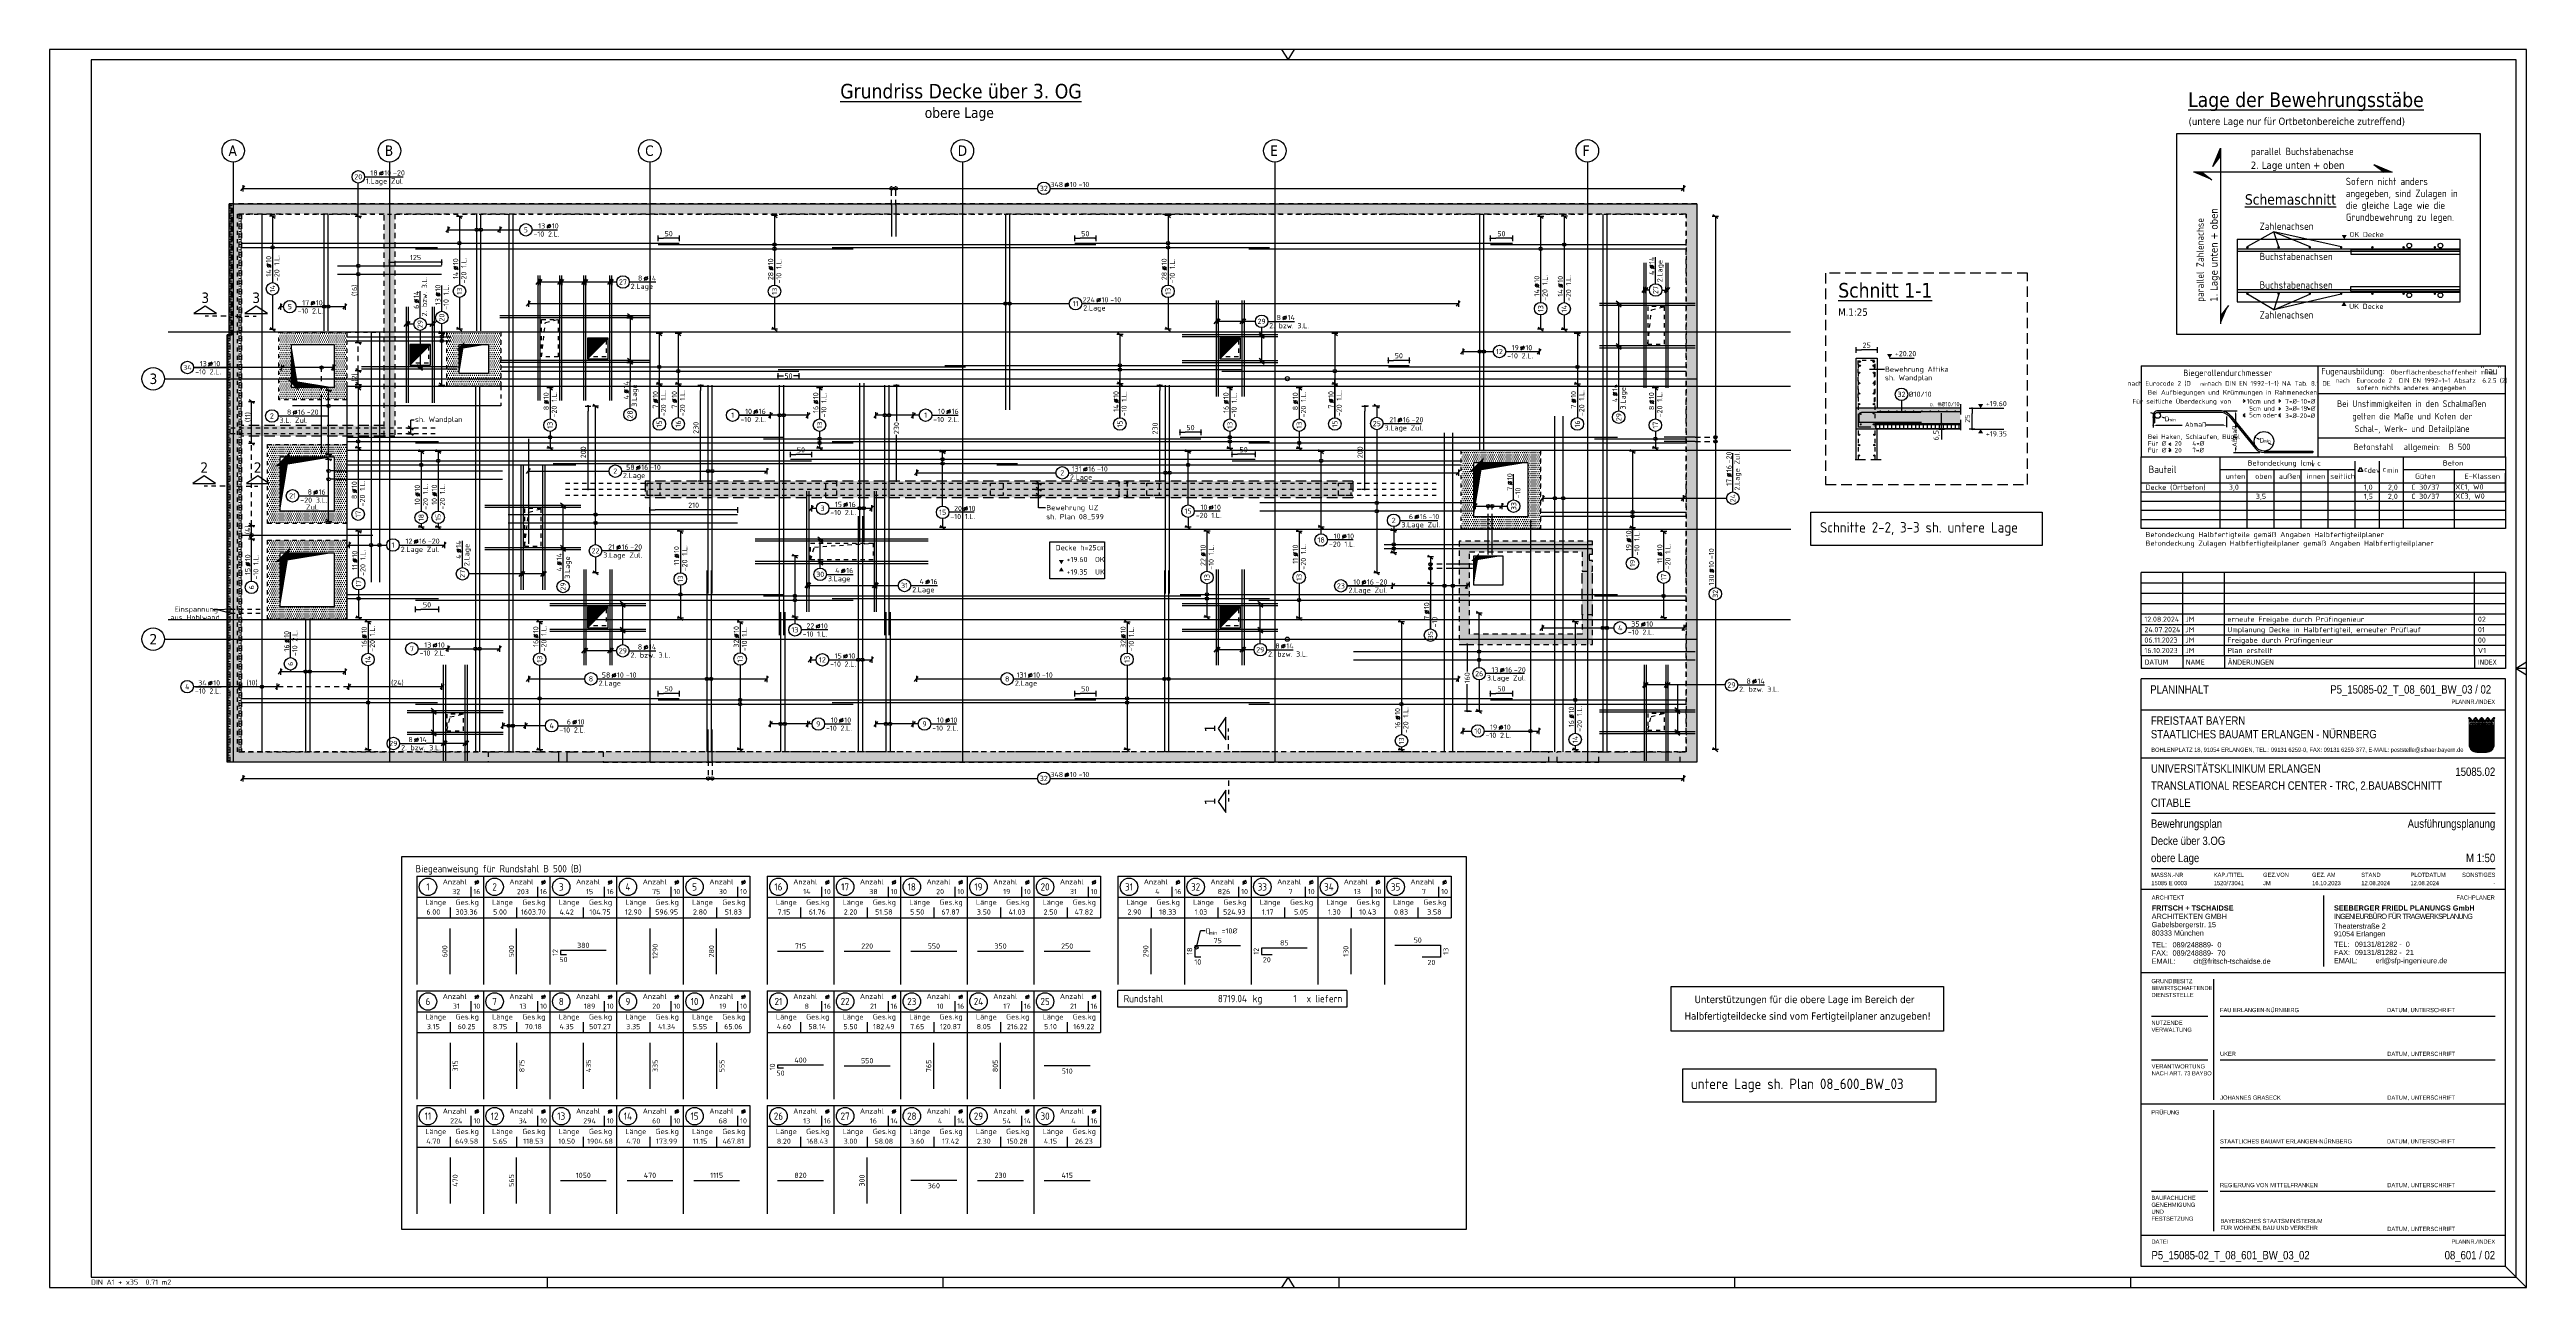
# Model space of a CAD drawing. Extents: x 0 to 83.7, y -3.8 to 29.7.
# Drawn here: x 0 to 59.5, y 0 to 29.7 of the extents above; entities that cross this region are included whole.
import ezdxf
from ezdxf.enums import TextEntityAlignment as Align

# ---------------------------------------------------------------- set-up
doc = ezdxf.new("R2010")
doc.units = 0
doc.header["$LTSCALE"] = 0.5
for name, pattern in [('AUSGEZOGEN', [1000.01, 1000, 0.01]), ('DASHED', [0.75, 0.5, -0.25]), ('DOT', [0.175, 0.05, -0.125]), ('HIDDEN2', [0.187, 0.125, -0.062]), ('PUNKT', [0.175, 0.05, -0.125]), ('STRICHLINIE', [0.75, 0.5, -0.25]), ('STRICHPUNKT2', [0.55, 0.25, -0.125, 0.05, -0.125]), ('VERDECKT', [0.375, 0.25, -0.125])]:
    doc.linetypes.add(name, pattern=pattern)
for name, color, linetype in [('40 A Plankopf Text F+T', 7, 'Continuous'), ('ACHSEN', 7, 'Continuous'), ('AFU', 7, 'Continuous'), ('Attika DG', 7, 'Continuous'), ('BET-ANS', 7, 'Continuous'), ('BETON', 7, 'Continuous'), ('DD', 7, 'Continuous'), ('DETAIL', 7, 'Continuous'), ('grau_dunkel', 7, 'Continuous'), ('grau_mittel', 7, 'Continuous'), ('Halbfertigteile', 7, 'Continuous'), ('HILFE', 7, 'Continuous'), ('koten', 7, 'Continuous'), ('MASSE', 7, 'Continuous'), ('OBJEKT', 7, 'Continuous'), ('RAHMEN', 7, 'Continuous'), ('RND', 7, 'Continuous'), ('RND_BILD', 7, 'Continuous'), ('SCHATTEN', 7, 'Continuous'), ('SCHNITTE', 7, 'Continuous'), ('SFP_Achsen', 7, 'Continuous'), ('STEMPEL', 7, 'Continuous'), ('TEXT', 7, 'Continuous'), ('VERDECKT', 7, 'Continuous'), ('VERDECKT2', 7, 'Continuous')]:
    doc.layers.add(name, color=color, linetype=linetype)
doc.layers.add('NOPLOT', color=7, linetype='Continuous', plot=False)
doc.layers.add('zila_01_rb_02_stb-fertig_05_schraff', color=144, linetype='Continuous', lineweight=9)
doc.styles.add('ERSTELLTER_STIL_3', font='arial.ttf')
doc.styles.add('ERSTELLTER_STIL_4', font='arialbd.ttf')
doc.styles.add('helv', font='tahoma.ttf')
doc.styles.add('plankopf_ArialN', font='ARIALN.TTF')
doc.styles.add('txt', font='isocp.shx')
doc.linetypes.add('AFU_50K', pattern='A,0.15,["/",Standard,S=0.2,R=0,X=-0.01,Y=-0.1],0.07,["/",Standard,S=0.2,R=0,X=-0.01,Y=-0.1],0.15', length=0.37)
doc.dimstyles.new('DOT_I', dxfattribs={"dimscale": 0.5, "dimtxt": 0.25, "dimasz": 0.25, "dimexe": 0.1, "dimexo": 0.3, "dimgap": 0.1, "dimtad": 1, "dimdec": 3, "dimzin": 3, "dimtxsty": 'txt', "dimblk": 'DOT', "dimblk1": 'DOT', "dimblk2": 'DOT', "dimsah": 1, "dimcen": 0.1, "dimse1": 1, "dimse2": 1, "dimazin": 0, "dimtfac": 1, "dimtdec": 4, "dimtix": 1, "dimtmove": 2, "dimatfit": 3, "dimfxl": 0, "dimtvp": 1, "dimtolj": 1, "dimtzin": 0, "dimarcsym": 0})
pattern_1 = [(0, (-322.07857, -163.97815), (8e-17, 0.254), [])]
pattern_2 = [(0, (-74.275054, -30.1662), (0.025, 0.05), [0, -0.05])]

# ---------------------------------------------------------------- blocks, each defined once
blk = doc.blocks.new('Bundeslandwappen')
at = {"lineweight": 9, "true_color": 0xffffff}
for points in [[(-5.8, 16.5), (-6, 16.5), (-6, 16.3), (-5.8, 16.3)], [(-5.1, 15.7), (-5.3, 15.7), (-5.3, 15.5), (-5.1, 15.5)], [(-3.5, 15.7), (-3.7, 15.7), (-3.7, 15.5), (-3.5, 15.5)], [(-2.8, 16.5), (-3, 16.5), (-3, 16.3), (-2.8, 16.3)], [(-2.2, 15.7), (-2.4, 15.7), (-2.4, 15.5), (-2.2, 15.5)], [(-0.6, 15.7), (-0.8, 15.7), (-0.8, 15.5), (-0.6, 15.5)], [(0.1, 16.5), (-0.1, 16.5), (-0.1, 16.3), (0.1, 16.3)], [(0.8, 15.7), (0.6, 15.7), (0.6, 15.5), (0.8, 15.5)], [(2.4, 15.7), (2.2, 15.7), (2.2, 15.5), (2.4, 15.5)], [(3, 16.5), (2.8, 16.5), (2.8, 16.3), (3, 16.3)], [(3.7, 15.7), (3.5, 15.7), (3.5, 15.5), (3.7, 15.5)], [(5.3, 15.7), (5.1, 15.7), (5.1, 15.5), (5.3, 15.5)], [(6, 16.5), (5.8, 16.5), (5.8, 16.3), (6, 16.3)]]:
    blk.add_hatch(color=7, dxfattribs=at).paths.add_polyline_path(points)
at = {"true_color": 0xffffff}
for points in [[(-5.3, 12.6), (-5.7, 12.6), (-5.7, 12.2), (-5.1, 12)], [(-1.4, 10.7), (-5.1, 12), (-3.6, 8.4), (0.1, 7.1)], [(0.9, 12.6), (-2.2, 12.6), (-1.4, 10.7), (2.2, 9.4)], [(4, 12.6), (1.7, 12.6), (4.4, 11.6)], [(-3.6, 8.4), (-5.7, 9.2), (-5.7, 6.2), (-2.1, 4.9)], [(-5.7, 6.1), (-5.7, 3.7, 0.041392), (-5.7, 3.1), (-4.2, 2.6)], [(-0.6, 1.3), (-4.2, 2.6), (-3.3, 0.4, 0.073774), (-2.3, 0.3), (-0.1, 0.3)], [(1.6, 3.6), (-2.1, 4.9), (-0.6, 1.3), (2.4, 0.3, 0.043654), (2.9, 0.4)], [(3.7, 5.8), (0.1, 7.1), (1.6, 3.6), (5.2, 2.3)], [(5.7, 8.1), (2.2, 9.4), (3.7, 5.8), (5.7, 5.1)], [(5.7, 11.2), (4.4, 11.6), (5.7, 8.5)]]:
    blk.add_hatch(color=7, dxfattribs=at).paths.add_polyline_path(points)
at = {"lineweight": 9}
h = blk.add_hatch(dxfattribs=at)
h.set_pattern_fill('ANSI31', color=256, scale=0.08, angle=315, style=0)
h.set_pattern_definition(pattern_1)
h.paths.add_polyline_path([(-5.1, 12), (-5.7, 12.2), (-5.7, 9.2), (-3.6, 8.4)])
h = blk.add_hatch(dxfattribs=at)
h.set_pattern_fill('ANSI31', color=256, scale=0.08, angle=315, style=0)
h.set_pattern_definition(pattern_1)
h.paths.add_polyline_path([(-2.2, 12.6), (-5.3, 12.6), (-5.1, 12), (-1.4, 10.7)])
h = blk.add_hatch(dxfattribs=at)
h.set_pattern_fill('ANSI31', color=256, scale=0.08, angle=315, style=0)
h.set_pattern_definition(pattern_1)
h.paths.add_polyline_path([(4.4, 11.6), (1.7, 12.6), (0.9, 12.6), (2.2, 9.4), (5.7, 8.1), (5.7, 8.5)])
h = blk.add_hatch(dxfattribs=at)
h.set_pattern_fill('ANSI31', color=256, scale=0.08, angle=315, style=0)
h.set_pattern_definition(pattern_1)
h.paths.add_polyline_path([(5.7, 12.6), (4, 12.6), (4.4, 11.6), (5.7, 11.2)])
h = blk.add_hatch(dxfattribs=at)
h.set_pattern_fill('ANSI31', color=256, scale=0.08, angle=315, style=0)
h.set_pattern_definition(pattern_1)
h.paths.add_polyline_path([(-2.1, 4.9), (-5.7, 6.2), (-5.7, 6.1), (-4.2, 2.6), (-0.6, 1.3)])
h = blk.add_hatch(dxfattribs=at)
h.set_pattern_fill('ANSI31', color=256, scale=0.08, angle=315, style=0)
h.set_pattern_definition(pattern_1)
h.paths.add_polyline_path([(-4.2, 2.6), (-5.7, 3.1, 0.285055), (-3.3, 0.4)])
h = blk.add_hatch(dxfattribs=at)
h.set_pattern_fill('ANSI31', color=256, scale=0.08, angle=315, style=0)
h.set_pattern_definition(pattern_1)
h.paths.add_polyline_path([(0.1, 7.1), (-3.6, 8.4), (-2.1, 4.9), (1.6, 3.6)])
h = blk.add_hatch(dxfattribs=at)
h.set_pattern_fill('ANSI31', color=256, scale=0.08, angle=315, style=0)
h.set_pattern_definition(pattern_1)
h.paths.add_polyline_path([(2.2, 9.4), (-1.4, 10.7), (0.1, 7.1), (3.7, 5.8)])
h = blk.add_hatch(dxfattribs=at)
h.set_pattern_fill('ANSI31', color=256, scale=0.08, angle=315, style=0)
h.set_pattern_definition(pattern_1)
h.paths.add_polyline_path([(-0.6, 1.3), (-0.1, 0.3), (2.3, 0.3, 0.004354), (2.4, 0.3)])
h = blk.add_hatch(dxfattribs=at)
h.set_pattern_fill('ANSI31', color=256, scale=0.08, angle=315, style=0)
h.set_pattern_definition(pattern_1)
h.paths.add_polyline_path([(5.3, 2.1), (5.2, 2.3), (1.6, 3.6), (2.9, 0.4, 0.22704)])
h = blk.add_hatch(dxfattribs=at)
h.set_pattern_fill('ANSI31', color=256, scale=0.08, angle=315, style=0)
h.set_pattern_definition(pattern_1)
h.paths.add_polyline_path([(5.7, 5.1), (3.7, 5.8), (5.2, 2.3), (5.4, 2.2, 0.111178), (5.7, 3.7)])
for p, q in [((-6, 16.1), (-6, 3.7)), ((-6, 13.3), (6, 13.3)), ((-6, 12.9), (6, 12.9)), ((-5.7, 12.6), (-5.7, 3.7)), ((-5.7, 12.6), (5.7, 12.6)), ((-5.7, 12.2), (5.7, 8.1)), ((-5.6, 16.6), (-5.6, 16.7)), ((-5.6, 15), (-5.6, 15.2)), ((-5.3, 15.2), (-5.3, 15)), ((-4.7, 14.5), (-5.3, 14.5)), ((-5.3, 12.6), (-0.1, 0.3)), ((-4.1, 14.5), (-3.5, 14.5)), ((-3.5, 15.2), (-3.5, 15)), ((-3.4, 13.9), (-2.9, 14.2)), ((-2.9, 13.6), (-3.4, 13.9)), ((-3.2, 16.6), (-3.2, 16.7)), ((-3.2, 15), (-3.2, 15.2)), ((-2.9, 15.6), (-2.9, 14.5)), ((-2.9, 14.2), (-2.5, 13.9)), ((-2.5, 13.9), (-2.9, 13.6)), ((-2.7, 16.6), (-2.7, 16.7)), ((-2.7, 15), (-2.7, 15.2)), ((-2.4, 15.2), (-2.4, 15)), ((-1.7, 14.5), (-2.3, 14.5)), ((-2.2, 12.6), (2.9, 0.4)), ((-1.2, 14.5), (-0.6, 14.5)), ((-0.5, 15.2), (-0.5, 15)), ((0, 14.2), (-0.4, 13.9)), ((-0.4, 13.9), (0, 13.6)), ((-0.3, 16.6), (-0.2, 16.7)), ((-0.2, 15), (-0.2, 15.2)), ((0, 15.6), (0, 14.5)), ((0.4, 13.9), (0, 14.2)), ((0, 13.6), (0.4, 13.9)), ((0.3, 16.6), (0.2, 16.7)), ((0.2, 15), (0.2, 15.2)), ((0.5, 15.2), (0.5, 15)), ((1.2, 14.5), (0.6, 14.5)), ((0.9, 12.6), (5.3, 2.1)), ((1.7, 14.5), (2.3, 14.5)), ((1.7, 12.6), (5.7, 11.2)), ((2.4, 15.2), (2.4, 15)), ((2.9, 14.2), (2.5, 13.9)), ((2.5, 13.9), (2.9, 13.6)), ((2.7, 16.6), (2.7, 16.7)), ((2.7, 15), (2.7, 15.2)), ((2.9, 15.6), (2.9, 14.5)), ((3.4, 13.9), (2.9, 14.2)), ((2.9, 13.6), (3.4, 13.9)), ((3.2, 16.6), (3.2, 16.7)), ((3.2, 15), (3.2, 15.2)), ((3.5, 15.2), (3.5, 15)), ((4.1, 14.5), (3.5, 14.5)), ((4, 12.6), (5.7, 8.5)), ((4.7, 14.5), (5.3, 14.5)), ((5.3, 15.2), (5.3, 15)), ((5.6, 16.6), (5.6, 16.7)), ((5.6, 15), (5.6, 15.2)), ((5.7, 3.7), (5.7, 12.6)), ((6, 3.7), (6, 16.1)), ((-5.7, 9.2), (5.7, 5.1)), ((-5.7, 6.2), (5.4, 2.2)), ((-5.7, 6.1), (-3.3, 0.4)), ((-5.7, 3.1), (2.4, 0.3)), ((-2.3, 0.3), (2.3, 0.3)), ((-2.3, 0), (2.3, 0))]:
    blk.add_line(p, q, dxfattribs=at)
for points in [[(-5.8, 16.3), (-6, 16.3), (-6, 16.5), (-5.8, 16.5)], [(-5.1, 15.5), (-5.3, 15.5), (-5.3, 15.7), (-5.1, 15.7)], [(-4.1, 13.7), (-4.8, 13.7), (-4.8, 14.1), (-4.1, 14.1)], [(-3.7, 15.5), (-3.5, 15.5), (-3.5, 15.7), (-3.7, 15.7)], [(-2.8, 16.3), (-3, 16.3), (-3, 16.5), (-2.8, 16.5)], [(-2.2, 15.5), (-2.4, 15.5), (-2.4, 15.7), (-2.2, 15.7)], [(-1.8, 13.7), (-1, 13.7), (-1, 14.1), (-1.8, 14.1)], [(-0.8, 15.5), (-0.6, 15.5), (-0.6, 15.7), (-0.8, 15.7)], [(0.1, 16.3), (-0.1, 16.3), (-0.1, 16.5), (0.1, 16.5)], [(0.8, 15.5), (0.6, 15.5), (0.6, 15.7), (0.8, 15.7)], [(1.8, 13.7), (1, 13.7), (1, 14.1), (1.8, 14.1)], [(2.2, 15.5), (2.4, 15.5), (2.4, 15.7), (2.2, 15.7)], [(3, 16.3), (2.8, 16.3), (2.8, 16.5), (3, 16.5)], [(3.7, 15.5), (3.5, 15.5), (3.5, 15.7), (3.7, 15.7)], [(4.1, 13.7), (4.8, 13.7), (4.8, 14.1), (4.1, 14.1)], [(5.1, 15.5), (5.3, 15.5), (5.3, 15.7), (5.1, 15.7)], [(5.8, 16.3), (6, 16.3), (6, 16.5), (5.8, 16.5)]]:
    blk.add_lwpolyline(points, close=True, dxfattribs=at)
for centre in [(-5.3, 13.9), (-3.7, 13.9), (-2.2, 13.9), (-0.7, 13.9), (0.7, 13.9), (2.2, 13.9), (3.7, 13.9), (5.3, 13.9)]:
    blk.add_circle(centre, 0.123, dxfattribs=at)
for centre, radius, start, end in [((-5.9, 16.5), 0.362, 44.6681, 253.1183), ((-5.7, 16.7), 0.05, 6.6615, 44.6681), ((-5.6, 16.6), 0.05, 186.6615, 265.6209), ((-5.6, 16.3), 0.281, 346.0232, 85.6209), ((-5.4, 16), 0.179, 74.7883, 15.1356), ((-5.5, 15.2), 0.157, 3.2756, 179.5521), ((-5.2, 15), 0.453, 182.8328, 261.3043), ((-5.4, 16.2), 0.05, 254.7883, 346.0232), ((-5.2, 16), 0.05, 93.0633, 195.1356), ((-5.3, 15.2), 0.191, 249.6358, 3.0857), ((-5.2, 15.9), 0.224, 350.9542, 93.0633), ((-5, 15.2), 0.05, 82.9467, 183.0857), ((-5, 15.5), 0.249, 262.9467, 77.8855), ((-4.9, 15.8), 0.05, 170.9542, 257.8855), ((-4.6, 14.9), 0.224, 71.4, 0), ((-4.7, 14.9), 0.312, 275.9649, 353.9773), ((-4.4, 15.2), 0.208, 317.0775, 222.9225), ((-4.2, 14.9), 0.224, 180, 108.6), ((-4.1, 14.9), 0.312, 186.0227, 264.0351), ((-3.8, 15.5), 0.249, 102.1145, 277.0533), ((-3.9, 15.8), 0.05, 282.1145, 9.0458), ((-3.6, 15.9), 0.224, 86.9367, 189.0458), ((-3.8, 15.2), 0.05, 356.9143, 97.0533), ((-3.5, 15.2), 0.191, 176.9143, 290.3642), ((-3.4, 16), 0.179, 164.8644, 105.2117), ((-3.6, 16), 0.05, 344.8644, 86.9367), ((-3.2, 16.3), 0.281, 94.3791, 193.9768), ((-3.4, 16.2), 0.05, 193.9768, 285.2117), ((-3.3, 15.2), 0.157, 0.4479, 176.7244), ((-3.6, 15), 0.453, 278.6957, 357.1672), ((-2.9, 16.6), 0.264, 24.0166, 155.3409), ((-3.1, 16.7), 0.05, 155.2288, 173.3385), ((-3.2, 16.6), 0.05, 274.3791, 353.3385), ((-2.7, 16.7), 0.05, 6.6615, 24.0166), ((-2.6, 16.6), 0.05, 186.6615, 265.6209), ((-2.5, 16), 0.179, 74.7883, 15.1356), ((-2.6, 15.2), 0.157, 3.2756, 179.5521), ((-2.3, 15), 0.453, 182.8328, 261.3043), ((-2.7, 16.3), 0.281, 346.0232, 85.6209), ((-2.4, 16.2), 0.05, 254.7883, 346.0232), ((-2.3, 15.2), 0.191, 249.6358, 3.0857), ((-2.3, 15.9), 0.224, 350.9542, 93.0633), ((-2.3, 16), 0.05, 93.0633, 195.1356), ((-2.1, 15.5), 0.249, 262.9467, 77.8855), ((-2.1, 15.2), 0.05, 82.9467, 183.0857), ((-2, 15.8), 0.05, 170.9542, 257.8855), ((-1.7, 14.9), 0.224, 71.4, 0), ((-1.5, 15.2), 0.208, 317.0775, 222.9225), ((-1.8, 14.9), 0.312, 275.9649, 353.9773), ((-1.2, 14.9), 0.224, 180, 108.6), ((-1.2, 14.9), 0.312, 186.0227, 264.0351), ((-0.9, 15.5), 0.249, 102.1145, 277.0533), ((-0.7, 15.9), 0.224, 86.9367, 189.0458), ((-0.9, 15.8), 0.05, 282.1145, 9.0458), ((-0.8, 15.2), 0.05, 356.9143, 97.0533), ((-0.6, 15.2), 0.191, 176.9143, 290.3642), ((-0.7, 16), 0.05, 344.8644, 86.9367), ((-0.3, 16.3), 0.281, 94.3791, 193.9768), ((-0.4, 16), 0.179, 164.8644, 105.2117), ((-0.5, 16.2), 0.05, 193.9768, 285.2117), ((-0.7, 15), 0.453, 278.6957, 357.1672), ((-0.4, 15.2), 0.157, 0.4479, 176.7244), ((-0.3, 16.6), 0.05, 274.3791, 353.3385), ((0, 16.6), 0.264, 24.0166, 155.3409), ((-0.2, 16.7), 0.05, 155.2288, 173.3385), ((0.2, 16.7), 0.05, 6.6615, 24.0166), ((0.4, 15.2), 0.157, 3.2756, 179.5521), ((0.7, 15), 0.453, 182.8328, 261.3043), ((0.3, 16.6), 0.05, 186.6615, 265.6209), ((0.3, 16.3), 0.281, 346.0232, 85.6209), ((0.4, 16), 0.179, 74.7883, 15.1356), ((0.5, 16.2), 0.05, 254.7883, 346.0232), ((0.6, 15.2), 0.191, 249.6358, 3.0857), ((0.7, 16), 0.05, 93.0633, 195.1356), ((0.7, 15.9), 0.224, 350.9542, 93.0633), ((0.8, 15.2), 0.05, 82.9467, 183.0857), ((0.9, 15.5), 0.249, 262.9467, 77.8855), ((0.9, 15.8), 0.05, 170.9542, 257.8855), ((1.2, 14.9), 0.224, 71.4, 0), ((1.2, 14.9), 0.312, 275.9649, 353.9773), ((1.5, 15.2), 0.208, 317.0775, 222.9225), ((1.7, 14.9), 0.224, 180, 108.6), ((1.8, 14.9), 0.312, 186.0227, 264.0351), ((2.1, 15.5), 0.249, 102.1145, 277.0533), ((2.3, 15.9), 0.224, 86.9367, 189.0458), ((2, 15.8), 0.05, 282.1145, 9.0458), ((2.1, 15.2), 0.05, 356.9143, 97.0533), ((2.3, 15.2), 0.191, 176.9143, 290.3642), ((2.5, 16), 0.179, 164.8644, 105.2117), ((2.3, 16), 0.05, 344.8644, 86.9367), ((2.3, 15), 0.453, 278.6957, 357.1672), ((2.7, 16.3), 0.281, 94.3791, 193.9768), ((2.4, 16.2), 0.05, 193.9768, 285.2117), ((2.6, 15.2), 0.157, 0.4479, 176.7244), ((2.6, 16.6), 0.05, 274.3791, 353.3385), ((2.9, 16.6), 0.264, 24.0166, 155.3409), ((2.7, 16.7), 0.05, 155.2288, 173.3385), ((3.1, 16.7), 0.05, 6.6615, 24.0166), ((3.2, 16.6), 0.05, 186.6615, 265.6209), ((3.2, 16.3), 0.281, 346.0232, 85.6209), ((3.4, 16), 0.179, 74.7883, 15.1356), ((3.3, 15.2), 0.157, 3.2756, 179.5521), ((3.6, 15), 0.453, 182.8328, 261.3043), ((3.4, 16.2), 0.05, 254.7883, 346.0232), ((3.6, 16), 0.05, 93.0633, 195.1356), ((3.5, 15.2), 0.191, 249.6358, 3.0857), ((3.6, 15.9), 0.224, 350.9542, 93.0633), ((3.8, 15.2), 0.05, 82.9467, 183.0857), ((3.8, 15.5), 0.249, 262.9467, 77.8855), ((3.9, 15.8), 0.05, 170.9542, 257.8855), ((4.2, 14.9), 0.224, 71.4, 0), ((4.1, 14.9), 0.312, 275.9649, 353.9773), ((4.4, 15.2), 0.208, 317.0775, 222.9225), ((4.6, 14.9), 0.224, 180, 108.6), ((4.7, 14.9), 0.312, 186.0227, 264.0351), ((5, 15.5), 0.249, 102.1145, 277.0533), ((4.9, 15.8), 0.05, 282.1145, 9.0458), ((5.2, 15.9), 0.224, 86.9367, 189.0458), ((5, 15.2), 0.05, 356.9143, 97.0533), ((5.3, 15.2), 0.191, 176.9143, 290.3642), ((5.4, 16), 0.179, 164.8644, 105.2117), ((5.2, 16), 0.05, 344.8644, 86.9367), ((5.6, 16.3), 0.281, 94.3791, 193.9768), ((5.4, 16.2), 0.05, 193.9768, 285.2117), ((5.5, 15.2), 0.157, 0.4479, 176.7244), ((5.2, 15), 0.453, 278.6957, 357.1672), ((5.9, 16.5), 0.362, 286.8817, 135.3319), ((5.7, 16.7), 0.05, 135.3319, 173.3385), ((5.6, 16.6), 0.05, 274.3791, 353.3385), ((-2.3, 3.7), 3.7, 180, 270), ((-2.3, 3.7), 3.4, 180, 270), ((2.3, 3.7), 3.7, 270, 0), ((2.3, 3.7), 3.4, 270, 0)]:
    blk.add_arc(centre, radius, start, end, dxfattribs=at)
blk = doc.blocks.new('Plankopf_PU')
for p, q in [((-18.5, 25.4), (-18.5, 27.7)), ((-1, 27.7), (-18.5, 27.7)), ((-1, 27.7), (-18.5, 27.7)), ((-1, 25.4), (-1, 27.7)), ((-1, 25.4), (-18.5, 25.4)), ((-1, 25.4), (-18.5, 25.4)), ((-18.5, 19.1), (-18.5, 25.4)), ((-1, 19.1), (-1, 25.4)), ((-1.5, 22.75), (-18, 22.75)), ((-18.5, 15.1), (-18.5, 19.1)), ((-1, 19.1), (-18.5, 19.1)), ((-18, 20.1), (-1.5, 20.1)), ((-1, 15.1), (-1, 19.1)), ((-9.75, 18.8), (-9.75, 15.4)), ((-1, 15.1), (-18.5, 15.1)), ((-1, 15.1), (-18.5, 15.1)), ((-18.5, 8.8), (-18.5, 15.1)), ((-15, 9), (-15, 14.8)), ((-1, 8.8), (-1, 15.1)), ((-15.3, 13), (-18, 13)), ((-1.5, 13), (-14.7, 13)), ((-15.3, 10.9), (-18, 10.9)), ((-1.5, 10.9), (-14.7, 10.9)), ((-18.5, 2.5), (-18.5, 8.8)), ((-1, 8.8), (-18.5, 8.8)), ((-15, 2.7), (-15, 8.5)), ((-1, 2.5), (-1, 8.8)), ((-1.5, 6.7), (-14.7, 6.7)), ((-15.3, 4.6), (-18, 4.6)), ((-1.5, 4.6), (-14.7, 4.6)), ((-1, 2.5), (-18.5, 2.5)), ((-18.5, 1), (-18.5, 2.5)), ((-1, 2.5), (-18.5, 2.5)), ((-1, 1), (-1, 2.5)), ((-1, 1), (-18.5, 1))]:
    blk.add_line(p, q)
at = {"xscale": 0.1, "yscale": 0.1, "zscale": 0.1}
blk.add_blockref('Bundeslandwappen', (-2.15, 25.67), dxfattribs=at)
at = {"linetype": 'AUSGEZOGEN', "lineweight": 35, "style": 'plankopf_ArialN'}
for s, height, p in [('FREISTAAT BAYERN', 0.4, (-18.03, 27.4)), ('PRÜFUNG', 0.2, (-18.01, 8.5))]:
    blk.add_text(s, height=height, dxfattribs=at).set_placement(p, align=Align.TOP_LEFT)
blk.add_text('STAATLICHES BAUAMT ERLANGEN - NÜRNBERG', height=0.4, dxfattribs=at).set_placement((-18.03, 26.55), align=Align.MIDDLE_LEFT)
at = {"style": 'plankopf_ArialN'}
for s, p in [('BOHLENPLATZ 18, 91054 ERLANGEN, TEL.: 09131 6259-0, FAX: 09131 6259-377, E-MAIL: poststelle@stbaer.bayern.de', (-18.01, 25.7)), ('MASSN.-NR', (-18.01, 19.7)), ('KAP./TITEL', (-15.01, 19.7)), ('GEZ.VON', (-12.64, 19.7)), ('GEZ. AM', (-10.29, 19.7)), ('STAND', (-7.93, 19.7)), ('PLOTDATUM', (-5.57, 19.7)), ('FAU ERLANGEN-NÜRNBERG', (-14.71, 13.21)), ('DATUM, UNTERSCHRIFT', (-6.69, 13.21)), ('UKER', (-14.71, 11.11)), ('DATUM, UNTERSCHRIFT', (-6.68, 11.11)), ('JOHANNES GRASECK', (-14.7, 9.01)), ('DATUM, UNTERSCHRIFT', (-6.68, 9.01)), ('STAATLICHES BAUAMT ERLANGEN-NÜRNBERG', (-14.71, 6.91)), ('DATUM, UNTERSCHRIFT', (-6.69, 6.91)), ('REGIERUNG VON MITTELFRANKEN', (-14.71, 4.81)), ('DATUM, UNTERSCHRIFT', (-6.68, 4.81)), ('DATUM, UNTERSCHRIFT', (-6.68, 2.71)), ('DATEI', (-18, 2.1))]:
    blk.add_text(s, height=0.2, dxfattribs=at).set_placement(p)
for s, p in [('SONSTIGES', (-1.49, 19.7)), ('PLANNR./INDEX', (-1.5, 2.1))]:
    blk.add_text(s, height=0.2, dxfattribs=at).set_placement(p, align=Align.RIGHT)
at = {"linetype": 'AUSGEZOGEN', "lineweight": 35, "style": 'plankopf_ArialN'}
blk.add_text('ARCHITEKT', height=0.2, dxfattribs=at).set_placement((-17.99, 18.61))
blk.add_text('FACHPLANER', height=0.2, dxfattribs=at).set_placement((-1.52, 18.61), align=Align.RIGHT)
at = {"insert": (-5.57, 19.3), "char_height": 0.2, "attachment_point": 7, "style": 'plankopf_ArialN'}
blk.add_mtext('12.08.2024', dxfattribs=at)
at = {"char_height": 0.2, "attachment_point": 1, "style": 'plankopf_ArialN'}
for s, insert, width in [('GRUNDBESITZ\\PBEWIRTSCHAFTENDE DIENSTSTELLE', (-18, 14.8), 2.5), ('NUTZENDE^JVERWALTUNG', (-18, 12.8), 2.6984), ('VERANTWORTUNG  NACH ART. 73 BAYBO', (-17.99, 10.71), 2.6877), ('BAUFACHLICHE GENEHMIGUNG UND FESTSETZUNG', (-18, 4.4), 2.2311), ('BAYERISCHES STAATSMINISTERIUM ^JFÜR WOHNEN, BAU UND VERKEHR', (-14.69, 3.29), 9.2941)]:
    blk.add_mtext(s, dxfattribs=dict(at, insert=insert, width=width))
at = {"style": 'plankopf_ArialN'}
for tag, p in [('PROJEKTBEZEICHNUNGZ1', (-18.03, 24.58)), ('PROJEKTBEZEICHNUNGZ2', (-18.03, 23.76)), ('PROJEKTBEZEICHNUNGZ3', (-18.03, 22.94))]:
    blk.add_attdef(tag, text='', height=0.4, dxfattribs=at).set_placement(p, align=Align.BOTTOM_LEFT)
for tag, p in [('GEB.-NR', (-1.5, 24.95)), ('0.000X', (-1.51, 1.75))]:
    blk.add_attdef(tag, text='', height=0.4, dxfattribs=at).set_placement(p, align=Align.TOP_RIGHT)
for tag, p, height in [('PLANINHALTZ1', (-18.03, 22.06), 0.4), ('PLANINHALTZ2', (-18.03, 21.23), 0.4), ('PLANINHALTZ3', (-18.03, 20.41), 0.4), ('MASSN.-NR', (-18.01, 19.3), 0.2), ('KAPITEL/TITEL', (-15.01, 19.3), 0.2), ('GEZ_VON', (-12.64, 19.3), 0.2), ('GEZ_AM', (-10.29, 19.3), 0.2), ('STAND', (-7.93, 19.3), 0.2)]:
    blk.add_attdef(tag, p, '', height=height, dxfattribs=at)
for tag, height, p in [('PROJEKTKATEGORIE', 0.4, (-1.5, 21.23)), ('PLANUNGSPHASE', 0.4, (-1.5, 22.06)), ('MAßSTAB', 0.4, (-1.5, 20.41)), ('SONSTIGES', 0.2, (-1.5, 19.3))]:
    blk.add_attdef(tag, text='', height=height, dxfattribs=at).set_placement(p, align=Align.RIGHT)
at = {"layer": '40 A Plankopf Text F+T', "color": 7, "linetype": 'Continuous', "lineweight": 13, "char_height": 0.25, "attachment_point": 7}
for s, insert, style in [('\\A1;ARCHITEKTEN GMBH', (-17.99, 17.68), 'ERSTELLTER_STIL_3'), ('\\A1;FRITSCH + TSCHAIDSE ', (-17.99, 18.08), 'ERSTELLTER_STIL_4'), ('\\A1;SEEBERGER FRIEDL PLANUNGS GmbH', (-9.24, 18.08), 'ERSTELLTER_STIL_4'), ('\\A1;{\\T0.8;INGENIEURBÜRO FÜR TRAGWERKSPLANUNG}', (-9.24, 17.68), 'ERSTELLTER_STIL_3'), ('\\A1;Gabelsbergerstr. 15', (-17.99, 17.21), 'ERSTELLTER_STIL_3'), ('\\A1;80333 München', (-17.99, 16.88), 'ERSTELLTER_STIL_3'), ('\\A1;Theaterstraße 2', (-9.24, 17.21), 'ERSTELLTER_STIL_3'), ('\\A1;91054 Erlangen', (-9.24, 16.77), 'ERSTELLTER_STIL_3')]:
    blk.add_mtext(s, dxfattribs=dict(at, insert=insert, style=style))
at = {"layer": '40 A Plankopf Text F+T', "color": 7, "linetype": 'Continuous', "lineweight": 13, "char_height": 0.25, "attachment_point": 7, "line_spacing_factor": 0.945293, "style": 'ERSTELLTER_STIL_3'}
for s, insert in [('\\A1;TEL: ^I089/248889-  0\\PFAX: ^I089/248889-  70\\PEMAIL: ^Icit@fritsch-tschaidse.de', (-17.99, 15.48)), ('\\A1;TEL: ^I09131/81282 -  0\\PFAX: ^I09131/81282 -  21\\PEMAIL: ^Ierl@sfp-ingenieure.de', (-9.24, 15.48))]:
    blk.add_mtext(s, dxfattribs=dict(at, insert=insert))
blk = doc.blocks.new('Plankopf-ER')
at = {"layer": 'RAHMEN', "color": 7, "linetype": 'Continuous'}
for p, q in [((-0.5, 4.6), (-18, 4.6)), ((-18, 4.1), (-18, 4.6)), ((-0.5, 4.1), (-18, 4.1)), ((-18, 3.6), (-18, 4.1)), ((-0.5, 3.6), (-18, 3.6)), ((-18, 3.1), (-18, 3.6)), ((-16, 4.1), (-16, 4.6)), ((-16, 3.6), (-16, 4.1)), ((-16, 3.1), (-16, 3.6)), ((-14, 4.1), (-14, 4.6)), ((-14, 3.6), (-14, 4.1)), ((-14, 3.1), (-14, 3.6)), ((-2, 4.1), (-2, 4.6)), ((-2, 3.6), (-2, 4.1)), ((-2, 3.1), (-2, 3.6)), ((-0.5, 4.6), (-0.5, 4.1)), ((-0.5, 4.1), (-0.5, 3.6)), ((-0.5, 3.6), (-0.5, 3.1)), ((-0.5, 3.1), (-18, 3.1)), ((-18, 2.6), (-18, 3.1)), ((-0.5, 2.6), (-18, 2.6)), ((-18, 2.1), (-18, 2.6)), ((-16, 2.6), (-16, 3.1)), ((-16, 2.1), (-16, 2.6)), ((-14, 2.6), (-14, 3.1)), ((-14, 2.1), (-14, 2.6)), ((-2, 2.6), (-2, 3.1)), ((-2, 2.1), (-2, 2.6)), ((-0.5, 3.1), (-0.5, 2.6)), ((-0.5, 2.6), (-0.5, 2.1)), ((-0.5, 2.1), (-18, 2.1)), ((-18, 1.6), (-18, 2.1)), ((-0.5, 1.6), (-18, 1.6)), ((-18, 1.1), (-18, 1.6)), ((-16, 1.6), (-16, 2.1)), ((-16, 1.1), (-16, 1.6)), ((-14, 1.6), (-14, 2.1)), ((-14, 1.1), (-14, 1.6)), ((-2, 1.6), (-2, 2.1)), ((-2, 1.1), (-2, 1.6)), ((-0.5, 2.1), (-0.5, 1.6)), ((-0.5, 1.6), (-0.5, 1.1)), ((-0.5, 1.1), (-18, 1.1)), ((-18, 0.6), (-18, 1.1)), ((-0.5, 0.6), (-18, 0.6)), ((-18, 0.6), (-18, 0)), ((-0.5, 0), (-18, 0)), ((-16, 0.6), (-16, 1.1)), ((-16, 0.6), (-16, 0)), ((-14, 0.6), (-14, 1.1)), ((-14, 0.6), (-14, 0)), ((-2, 0.6), (-2, 1.1)), ((-2, 0.6), (-2, 0)), ((-0.5, 1.1), (-0.5, 0.6)), ((-0.5, 0.6), (-0.5, 0))]:
    blk.add_line(p, q, dxfattribs=at)
at = {"layer": 'RAHMEN', "color": 7, "linetype": 'Continuous', "style": 'txt'}
for tag, p in [('INDEX-D8', (-17.84, 4.24)), ('INDEX-D7', (-17.84, 3.74)), ('INDEX-N8', (-15.88, 4.24)), ('INDEX-N7', (-15.88, 3.74)), ('INDEX-X8', (-13.86, 4.24)), ('INDEX-X7', (-13.86, 3.74)), ('INDEX8', (-1.83, 4.24)), ('INDEX7', (-1.83, 3.74)), ('INDEX-D6', (-17.84, 3.24)), ('INDEX-D5', (-17.84, 2.74)), ('INDEX-D4', (-17.84, 2.24)), ('INDEX-N6', (-15.88, 3.24)), ('INDEX-N5', (-15.88, 2.74)), ('INDEX-N4', (-15.88, 2.24)), ('INDEX-X6', (-13.86, 3.24)), ('INDEX-X5', (-13.86, 2.74)), ('INDEX-X4', (-13.86, 2.24)), ('INDEX6', (-1.83, 3.24)), ('INDEX5', (-1.83, 2.74)), ('INDEX4', (-1.83, 2.24)), ('INDEX-D3', (-17.84, 1.74)), ('INDEX-D2', (-17.84, 1.24)), ('INDEX-N3', (-15.88, 1.74)), ('INDEX-N2', (-15.88, 1.24)), ('INDEX-X3', (-13.86, 1.74)), ('INDEX-X2', (-13.86, 1.24)), ('INDEX3', (-1.83, 1.74)), ('INDEX2', (-1.83, 1.24)), ('INDEX-D1', (-17.84, 0.74)), ('INDEX-N1', (-15.88, 0.74)), ('INDEX-X1', (-13.86, 0.74)), ('INDEX1', (-1.83, 0.74))]:
    blk.add_attdef(tag, p, '', height=0.25, dxfattribs=at)
at = {"layer": 'STEMPEL', "color": 7, "linetype": 'Continuous', "style": 'helv'}
for s, p in [('DATUM', (-17.83, 0.18)), ('NAME', (-15.85, 0.18)), ('ÄNDERUNGEN', (-13.83, 0.18))]:
    blk.add_text(s, height=0.25, dxfattribs=at).set_placement(p)
at = {"layer": 'STEMPEL', "color": 7, "linetype": 'Continuous', "style": 'helv', "width": 0.8}
blk.add_text('INDEX', height=0.25, dxfattribs=at).set_placement((-1.83, 0.18))
blk = doc.blocks.new('okrd_o')
at = {"layer": 'koten', "color": 7, "linetype": 'Continuous'}
blk.add_solid([(-0.12, 0.2), (0.12, 0.2), (0, 0)], dxfattribs=at)
at = {"layer": 'koten', "style": 'txt'}
blk.add_attdef('OKRD', (0.25, 0.1), '', height=0.25, dxfattribs=at)
blk = doc.blocks.new('okrd_u')
at = {"layer": 'koten', "color": 7, "linetype": 'Continuous'}
blk.add_solid([(-0.12, -0.2), (0.12, -0.2), (0, 0)], dxfattribs=at)
at = {"layer": 'koten', "style": 'txt'}
blk.add_attdef('OKRD', (0.25, -0.35), '', height=0.25, dxfattribs=at)
blk = doc.blocks.new('Aufkantung')
at = {"color": 0, "linetype": 'ByBlock', "lineweight": -2}
for points in [[(-0.1, 10.25), (-0.05, 10.25), (-0.05, 13.4), (35.175, 13.4), (35.175, 0), (-0.1, 0)], [(0.15, 13.15), (34.925, 13.15), (34.925, 0.25), (0.15, 0.25)], [(1.145, 10.32), (2.775, 10.32), (2.775, 8.69), (1.145, 8.69)], [(5.175, 10.325), (6.475, 10.325), (6.475, 9.025), (5.175, 9.025)], [(1.445, 10.02), (2.475, 10.02), (2.475, 8.99), (1.445, 8.99)], [(5.475, 10.025), (6.175, 10.025), (6.175, 9.325), (5.475, 9.325)], [(0.875, 7.625), (2.775, 7.625), (2.775, 5.725), (0.875, 5.725)], [(1.175, 7.325), (2.475, 7.325), (2.475, 6.025), (1.175, 6.025)], [(29.525, 7.49), (31.425, 7.49), (31.425, 5.59), (29.525, 5.59)], [(29.825, 7.19), (31.125, 7.19), (31.125, 5.89), (29.825, 5.89)], [(0.875, 5.325), (2.775, 5.325), (2.775, 3.425), (0.875, 3.425)], [(1.175, 5.025), (2.475, 5.025), (2.475, 3.725), (1.175, 3.725)]]:
    blk.add_lwpolyline(points, close=True, dxfattribs=at)
blk = doc.blocks.new('SCHN-1')
at = {"layer": 'SCHNITTE', "color": 5, "linetype": 'Continuous'}
blk.add_lwpolyline([(0.54, 0.13), (0, 0.49), (-0.54, 0.13)], close=True, dxfattribs=at)
at = {"layer": 'SCHNITTE', "color": 6, "linetype": 'Continuous', "style": 'helv'}
blk.add_attdef('SCHN-1', text='', height=0.5, dxfattribs=at).set_placement((0, 0.64), align=Align.CENTER)
blk = doc.blocks.new('lei_gre')
at = {"layer": 'RND', "color": 7, "linetype": 'Continuous'}
for p, q in [((-0.09, -0.12), (0.09, 0.12)), ((0, 0.15), (0, -0.15))]:
    blk.add_line(p, q, dxfattribs=at)
blk = doc.blocks.new('RND_LEI')
at = {"layer": 'RND', "color": 7, "linetype": 'Continuous'}
blk.add_line((1.02, 0.07), (1.19, 0.27), dxfattribs=at)
for centre, radius in [((0, 0), 0.3), ((1.11, 0.17), 0.075)]:
    blk.add_circle(centre, radius, dxfattribs=at)
at = {"layer": 'RND', "color": 7, "linetype": 'Continuous', "style": 'txt'}
blk.add_attdef('POSL', text='', height=0.25, dxfattribs=at).set_placement((0, 0), align=Align.MIDDLE)
blk.add_attdef('ANZ', text='', height=0.25, dxfattribs=at).set_placement((0.93, 0.06), align=Align.RIGHT)
for tag, p in [('DUM', (1.25, 0.06)), ('ABSTD', (1.67, 0.06)), ('POSTXT', (0.37, -0.33))]:
    blk.add_attdef(tag, p, '', height=0.25, dxfattribs=at)
blk = doc.blocks.new('DOT')
at = {"layer": 'MASSE', "color": 7, "linetype": 'Continuous'}
for p, q in [((0, 0), (-1, 0)), ((0, 0.54), (0, -0.54))]:
    blk.add_line(p, q, dxfattribs=at)
at = {"layer": 'MASSE', "color": 7, "linetype": 'Continuous', "const_width": 0.2}
blk.add_lwpolyline([(-0.1, 0, 1), (0.1, 0, 1)], format="xyb", close=True, dxfattribs=at)
blk = doc.blocks.new('*D28')
at = {"layer": 'Defpoints', "color": 0, "linetype": 'AUSGEZOGEN', "transparency": 16777216}
for p in [(15.627, 21.647), (15.627, 21.647), (15.627, 19.347)]:
    blk.add_point(p, dxfattribs=at)
at = {"layer": 'MASSE', "color": 0, "linetype": 'AUSGEZOGEN', "lineweight": -2, "transparency": 16777216}
blk.add_line((15.627, 19.472), (15.627, 21.522), dxfattribs=at)
at = {"layer": 'MASSE', "color": 0, "linetype": 'AUSGEZOGEN', "lineweight": -2, "transparency": 16777216, "xscale": 0.125, "yscale": 0.125, "zscale": 0.125}
for p, rotation in [((15.627, 21.647), 90), ((15.627, 19.347), 270)]:
    blk.add_blockref('DOT', p, dxfattribs=dict(at, rotation=rotation))
at = {"layer": 'MASSE', "color": 0, "linetype": 'AUSGEZOGEN', "transparency": 16777216, "insert": (15.514, 20.625), "char_height": 0.125, "attachment_point": 5, "rotation": 90, "style": 'txt'}
blk.add_mtext('\\A1;230', dxfattribs=at)
blk = doc.blocks.new('*D29')
at = {"layer": 'Defpoints', "color": 0, "linetype": 'AUSGEZOGEN', "transparency": 16777216}
for p in [(26.648, 21.647), (26.648, 21.647), (26.648, 19.347)]:
    blk.add_point(p, dxfattribs=at)
at = {"layer": 'MASSE', "color": 0, "linetype": 'AUSGEZOGEN', "lineweight": -2, "transparency": 16777216}
blk.add_line((26.648, 19.472), (26.648, 21.522), dxfattribs=at)
at = {"layer": 'MASSE', "color": 0, "linetype": 'AUSGEZOGEN', "lineweight": -2, "transparency": 16777216, "xscale": 0.125, "yscale": 0.125, "zscale": 0.125}
for p, rotation in [((26.648, 21.647), 90), ((26.648, 19.347), 270)]:
    blk.add_blockref('DOT', p, dxfattribs=dict(at, rotation=rotation))
at = {"layer": 'MASSE', "color": 0, "linetype": 'AUSGEZOGEN', "transparency": 16777216, "insert": (26.535, 20.609), "char_height": 0.125, "attachment_point": 5, "rotation": 90, "style": 'txt'}
blk.add_mtext('\\A1;230', dxfattribs=at)
blk = doc.blocks.new('*D30')
at = {"layer": 'Defpoints', "color": 0, "linetype": 'AUSGEZOGEN', "transparency": 16777216}
for p in [(20.326, 21.647), (20.326, 21.647), (20.326, 19.347)]:
    blk.add_point(p, dxfattribs=at)
at = {"layer": 'MASSE', "color": 0, "linetype": 'AUSGEZOGEN', "lineweight": -2, "transparency": 16777216}
for p, q in [((20.326, 21.522), (20.326, 20.782)), ((20.326, 19.472), (20.326, 20.453))]:
    blk.add_line(p, q, dxfattribs=at)
at = {"layer": 'MASSE', "color": 0, "linetype": 'AUSGEZOGEN', "lineweight": -2, "transparency": 16777216, "xscale": 0.125, "yscale": 0.125, "zscale": 0.125}
for p, rotation in [((20.326, 21.647), 90), ((20.326, 19.347), 270)]:
    blk.add_blockref('DOT', p, dxfattribs=dict(at, rotation=rotation))
at = {"layer": 'MASSE', "color": 0, "linetype": 'AUSGEZOGEN', "transparency": 16777216, "insert": (20.326, 20.618), "char_height": 0.125, "attachment_point": 5, "rotation": 90, "style": 'txt'}
blk.add_mtext('\\A1;230', dxfattribs=at)
blk = doc.blocks.new('*D31')
at = {"layer": 'Defpoints', "color": 0, "linetype": 'AUSGEZOGEN', "transparency": 16777216}
for p in [(14.61, 25.171), (14.61, 25.171), (15.11, 25.171)]:
    blk.add_point(p, dxfattribs=at)
at = {"layer": 'MASSE', "color": 0, "linetype": 'AUSGEZOGEN', "lineweight": -2, "transparency": 16777216}
blk.add_line((14.985, 25.171), (14.735, 25.171), dxfattribs=at)
at = {"layer": 'MASSE', "color": 0, "linetype": 'AUSGEZOGEN', "lineweight": -2, "transparency": 16777216, "xscale": 0.125, "yscale": 0.125, "zscale": 0.125, "rotation": 180}
blk.add_blockref('DOT', (14.61, 25.171), dxfattribs=at)
at = {"layer": 'MASSE', "color": 0, "linetype": 'AUSGEZOGEN', "lineweight": -2, "transparency": 16777216, "xscale": 0.125, "yscale": 0.125, "zscale": 0.125}
blk.add_blockref('DOT', (15.11, 25.171), dxfattribs=at)
at = {"layer": 'MASSE', "color": 0, "linetype": 'AUSGEZOGEN', "transparency": 16777216, "insert": (14.86, 25.283), "char_height": 0.125, "attachment_point": 5, "style": 'txt'}
blk.add_mtext('\\A1;50', dxfattribs=at)
blk = doc.blocks.new('*D32')
at = {"layer": 'Defpoints', "color": 0, "linetype": 'AUSGEZOGEN', "transparency": 16777216}
for p in [(24.61, 25.171), (24.61, 25.171), (25.11, 25.171)]:
    blk.add_point(p, dxfattribs=at)
at = {"layer": 'MASSE', "color": 0, "linetype": 'AUSGEZOGEN', "lineweight": -2, "transparency": 16777216}
blk.add_line((24.985, 25.171), (24.735, 25.171), dxfattribs=at)
at = {"layer": 'MASSE', "color": 0, "linetype": 'AUSGEZOGEN', "lineweight": -2, "transparency": 16777216, "xscale": 0.125, "yscale": 0.125, "zscale": 0.125, "rotation": 180}
blk.add_blockref('DOT', (24.61, 25.171), dxfattribs=at)
at = {"layer": 'MASSE', "color": 0, "linetype": 'AUSGEZOGEN', "lineweight": -2, "transparency": 16777216, "xscale": 0.125, "yscale": 0.125, "zscale": 0.125}
blk.add_blockref('DOT', (25.11, 25.171), dxfattribs=at)
at = {"layer": 'MASSE', "color": 0, "linetype": 'AUSGEZOGEN', "transparency": 16777216, "insert": (24.86, 25.283), "char_height": 0.125, "attachment_point": 5, "style": 'txt'}
blk.add_mtext('\\A1;50', dxfattribs=at)
blk = doc.blocks.new('*D33')
at = {"layer": 'Defpoints', "color": 0, "linetype": 'AUSGEZOGEN', "transparency": 16777216}
for p in [(34.585, 25.171), (34.585, 25.171), (35.11, 25.171)]:
    blk.add_point(p, dxfattribs=at)
at = {"layer": 'MASSE', "color": 0, "linetype": 'AUSGEZOGEN', "lineweight": -2, "transparency": 16777216}
blk.add_line((34.985, 25.171), (34.71, 25.171), dxfattribs=at)
at = {"layer": 'MASSE', "color": 0, "linetype": 'AUSGEZOGEN', "lineweight": -2, "transparency": 16777216, "xscale": 0.125, "yscale": 0.125, "zscale": 0.125, "rotation": 180}
blk.add_blockref('DOT', (34.585, 25.171), dxfattribs=at)
at = {"layer": 'MASSE', "color": 0, "linetype": 'AUSGEZOGEN', "lineweight": -2, "transparency": 16777216, "xscale": 0.125, "yscale": 0.125, "zscale": 0.125}
blk.add_blockref('DOT', (35.11, 25.171), dxfattribs=at)
at = {"layer": 'MASSE', "color": 0, "linetype": 'AUSGEZOGEN', "transparency": 16777216, "insert": (34.847, 25.283), "char_height": 0.125, "attachment_point": 5, "style": 'txt'}
blk.add_mtext('\\A1;50', dxfattribs=at)
blk = doc.blocks.new('*D34')
at = {"layer": 'Defpoints', "color": 0, "linetype": 'AUSGEZOGEN', "transparency": 16777216}
for p in [(14.61, 14.249), (14.61, 14.249), (15.11, 14.249)]:
    blk.add_point(p, dxfattribs=at)
at = {"layer": 'MASSE', "color": 0, "linetype": 'AUSGEZOGEN', "lineweight": -2, "transparency": 16777216}
blk.add_line((14.985, 14.249), (14.735, 14.249), dxfattribs=at)
at = {"layer": 'MASSE', "color": 0, "linetype": 'AUSGEZOGEN', "lineweight": -2, "transparency": 16777216, "xscale": 0.125, "yscale": 0.125, "zscale": 0.125, "rotation": 180}
blk.add_blockref('DOT', (14.61, 14.249), dxfattribs=at)
at = {"layer": 'MASSE', "color": 0, "linetype": 'AUSGEZOGEN', "lineweight": -2, "transparency": 16777216, "xscale": 0.125, "yscale": 0.125, "zscale": 0.125}
blk.add_blockref('DOT', (15.11, 14.249), dxfattribs=at)
at = {"layer": 'MASSE', "color": 0, "linetype": 'AUSGEZOGEN', "transparency": 16777216, "insert": (14.86, 14.362), "char_height": 0.125, "attachment_point": 5, "style": 'txt'}
blk.add_mtext('\\A1;50', dxfattribs=at)
blk = doc.blocks.new('*D35')
at = {"layer": 'Defpoints', "color": 0, "linetype": 'AUSGEZOGEN', "transparency": 16777216}
for p in [(24.61, 14.249), (24.61, 14.249), (25.11, 14.249)]:
    blk.add_point(p, dxfattribs=at)
at = {"layer": 'MASSE', "color": 0, "linetype": 'AUSGEZOGEN', "lineweight": -2, "transparency": 16777216}
blk.add_line((24.985, 14.249), (24.735, 14.249), dxfattribs=at)
at = {"layer": 'MASSE', "color": 0, "linetype": 'AUSGEZOGEN', "lineweight": -2, "transparency": 16777216, "xscale": 0.125, "yscale": 0.125, "zscale": 0.125, "rotation": 180}
blk.add_blockref('DOT', (24.61, 14.249), dxfattribs=at)
at = {"layer": 'MASSE', "color": 0, "linetype": 'AUSGEZOGEN', "lineweight": -2, "transparency": 16777216, "xscale": 0.125, "yscale": 0.125, "zscale": 0.125}
blk.add_blockref('DOT', (25.11, 14.249), dxfattribs=at)
at = {"layer": 'MASSE', "color": 0, "linetype": 'AUSGEZOGEN', "transparency": 16777216, "insert": (24.86, 14.362), "char_height": 0.125, "attachment_point": 5, "style": 'txt'}
blk.add_mtext('\\A1;50', dxfattribs=at)
blk = doc.blocks.new('*D36')
at = {"layer": 'Defpoints', "color": 0, "linetype": 'AUSGEZOGEN', "transparency": 16777216}
for p in [(34.585, 14.249), (34.585, 14.249), (35.11, 14.249)]:
    blk.add_point(p, dxfattribs=at)
at = {"layer": 'MASSE', "color": 0, "linetype": 'AUSGEZOGEN', "lineweight": -2, "transparency": 16777216}
blk.add_line((34.985, 14.249), (34.71, 14.249), dxfattribs=at)
at = {"layer": 'MASSE', "color": 0, "linetype": 'AUSGEZOGEN', "lineweight": -2, "transparency": 16777216, "xscale": 0.125, "yscale": 0.125, "zscale": 0.125, "rotation": 180}
blk.add_blockref('DOT', (34.585, 14.249), dxfattribs=at)
at = {"layer": 'MASSE', "color": 0, "linetype": 'AUSGEZOGEN', "lineweight": -2, "transparency": 16777216, "xscale": 0.125, "yscale": 0.125, "zscale": 0.125}
blk.add_blockref('DOT', (35.11, 14.249), dxfattribs=at)
at = {"layer": 'MASSE', "color": 0, "linetype": 'AUSGEZOGEN', "transparency": 16777216, "insert": (34.847, 14.362), "char_height": 0.125, "attachment_point": 5, "style": 'txt'}
blk.add_mtext('\\A1;50', dxfattribs=at)
blk = doc.blocks.new('*D37')
at = {"layer": 'Defpoints', "color": 0, "linetype": 'AUSGEZOGEN', "transparency": 16777216}
for p in [(17.485, 21.869), (17.485, 21.869), (17.985, 21.869)]:
    blk.add_point(p, dxfattribs=at)
at = {"layer": 'MASSE', "color": 0, "linetype": 'AUSGEZOGEN', "lineweight": -2, "transparency": 16777216}
for p, q in [((17.61, 21.869), (17.616, 21.869)), ((17.86, 21.869), (17.854, 21.869))]:
    blk.add_line(p, q, dxfattribs=at)
at = {"layer": 'MASSE', "color": 0, "linetype": 'AUSGEZOGEN', "lineweight": -2, "transparency": 16777216, "xscale": 0.125, "yscale": 0.125, "zscale": 0.125, "rotation": 180}
blk.add_blockref('DOT', (17.485, 21.869), dxfattribs=at)
at = {"layer": 'MASSE', "color": 0, "linetype": 'AUSGEZOGEN', "lineweight": -2, "transparency": 16777216, "xscale": 0.125, "yscale": 0.125, "zscale": 0.125}
blk.add_blockref('DOT', (17.985, 21.869), dxfattribs=at)
at = {"layer": 'MASSE', "color": 0, "linetype": 'AUSGEZOGEN', "transparency": 16777216, "insert": (17.735, 21.869), "char_height": 0.125, "attachment_point": 5, "style": 'txt'}
blk.add_mtext('\\A1;50', dxfattribs=at)
blk = doc.blocks.new('*D38')
at = {"layer": 'Defpoints', "color": 0, "linetype": 'AUSGEZOGEN', "transparency": 16777216}
for p in [(32.135, 22.242), (32.135, 22.242), (32.635, 22.242)]:
    blk.add_point(p, dxfattribs=at)
at = {"layer": 'MASSE', "color": 0, "linetype": 'AUSGEZOGEN', "lineweight": -2, "transparency": 16777216}
blk.add_line((32.51, 22.242), (32.26, 22.242), dxfattribs=at)
at = {"layer": 'MASSE', "color": 0, "linetype": 'AUSGEZOGEN', "lineweight": -2, "transparency": 16777216, "xscale": 0.125, "yscale": 0.125, "zscale": 0.125, "rotation": 180}
blk.add_blockref('DOT', (32.135, 22.242), dxfattribs=at)
at = {"layer": 'MASSE', "color": 0, "linetype": 'AUSGEZOGEN', "lineweight": -2, "transparency": 16777216, "xscale": 0.125, "yscale": 0.125, "zscale": 0.125}
blk.add_blockref('DOT', (32.635, 22.242), dxfattribs=at)
at = {"layer": 'MASSE', "color": 0, "linetype": 'AUSGEZOGEN', "transparency": 16777216, "insert": (32.385, 22.355), "char_height": 0.125, "attachment_point": 5, "style": 'txt'}
blk.add_mtext('\\A1;50', dxfattribs=at)
blk = doc.blocks.new('*D44')
at = {"layer": 'Defpoints', "color": 0, "linetype": 'AUSGEZOGEN', "transparency": 16777216}
for p in [(17.785, 19.984), (17.785, 19.984), (18.285, 19.984)]:
    blk.add_point(p, dxfattribs=at)
at = {"layer": 'MASSE', "color": 0, "linetype": 'AUSGEZOGEN', "lineweight": -2, "transparency": 16777216}
blk.add_line((18.16, 19.984), (17.91, 19.984), dxfattribs=at)
at = {"layer": 'MASSE', "color": 0, "linetype": 'AUSGEZOGEN', "lineweight": -2, "transparency": 16777216, "xscale": 0.125, "yscale": 0.125, "zscale": 0.125, "rotation": 180}
blk.add_blockref('DOT', (17.785, 19.984), dxfattribs=at)
at = {"layer": 'MASSE', "color": 0, "linetype": 'AUSGEZOGEN', "lineweight": -2, "transparency": 16777216, "xscale": 0.125, "yscale": 0.125, "zscale": 0.125}
blk.add_blockref('DOT', (18.285, 19.984), dxfattribs=at)
at = {"layer": 'MASSE', "color": 0, "linetype": 'AUSGEZOGEN', "transparency": 16777216, "insert": (18.035, 20.097), "char_height": 0.125, "attachment_point": 5, "style": 'txt'}
blk.add_mtext('\\A1;50', dxfattribs=at)
blk = doc.blocks.new('*D45')
at = {"layer": 'Defpoints', "color": 0, "linetype": 'AUSGEZOGEN', "transparency": 16777216}
for p in [(28.385, 19.989), (28.385, 19.989), (28.935, 19.989)]:
    blk.add_point(p, dxfattribs=at)
at = {"layer": 'MASSE', "color": 0, "linetype": 'AUSGEZOGEN', "lineweight": -2, "transparency": 16777216}
blk.add_line((28.81, 19.989), (28.51, 19.989), dxfattribs=at)
at = {"layer": 'MASSE', "color": 0, "linetype": 'AUSGEZOGEN', "lineweight": -2, "transparency": 16777216, "xscale": 0.125, "yscale": 0.125, "zscale": 0.125, "rotation": 180}
blk.add_blockref('DOT', (28.385, 19.989), dxfattribs=at)
at = {"layer": 'MASSE', "color": 0, "linetype": 'AUSGEZOGEN', "lineweight": -2, "transparency": 16777216, "xscale": 0.125, "yscale": 0.125, "zscale": 0.125}
blk.add_blockref('DOT', (28.935, 19.989), dxfattribs=at)
at = {"layer": 'MASSE', "color": 0, "linetype": 'AUSGEZOGEN', "transparency": 16777216, "insert": (28.66, 20.101), "char_height": 0.125, "width": 0.1345, "attachment_point": 5, "style": 'txt'}
blk.add_mtext('\\A1;50', dxfattribs=at)
blk = doc.blocks.new('*D46')
at = {"layer": 'Defpoints', "color": 0, "linetype": 'AUSGEZOGEN', "transparency": 16777216}
for p in [(8.785, 16.267), (8.785, 16.267), (9.335, 16.267)]:
    blk.add_point(p, dxfattribs=at)
at = {"layer": 'MASSE', "color": 0, "linetype": 'AUSGEZOGEN', "lineweight": -2, "transparency": 16777216}
blk.add_line((9.21, 16.267), (8.91, 16.267), dxfattribs=at)
at = {"layer": 'MASSE', "color": 0, "linetype": 'AUSGEZOGEN', "lineweight": -2, "transparency": 16777216, "xscale": 0.125, "yscale": 0.125, "zscale": 0.125, "rotation": 180}
blk.add_blockref('DOT', (8.785, 16.267), dxfattribs=at)
at = {"layer": 'MASSE', "color": 0, "linetype": 'AUSGEZOGEN', "lineweight": -2, "transparency": 16777216, "xscale": 0.125, "yscale": 0.125, "zscale": 0.125}
blk.add_blockref('DOT', (9.335, 16.267), dxfattribs=at)
at = {"layer": 'MASSE', "color": 0, "linetype": 'AUSGEZOGEN', "transparency": 16777216, "insert": (9.06, 16.379), "char_height": 0.125, "attachment_point": 5, "style": 'txt'}
blk.add_mtext('\\A1;50', dxfattribs=at)
blk = doc.blocks.new('*D48')
at = {"layer": 'Defpoints', "color": 0, "linetype": 'AUSGEZOGEN', "transparency": 16777216}
for p in [(8.16, 24.597), (8.16, 24.597), (9.41, 24.597)]:
    blk.add_point(p, dxfattribs=at)
at = {"layer": 'MASSE', "color": 0, "linetype": 'AUSGEZOGEN', "lineweight": -2, "transparency": 16777216}
blk.add_line((9.285, 24.597), (8.285, 24.597), dxfattribs=at)
at = {"layer": 'MASSE', "color": 0, "linetype": 'AUSGEZOGEN', "lineweight": -2, "transparency": 16777216, "xscale": 0.125, "yscale": 0.125, "zscale": 0.125, "rotation": 180}
blk.add_blockref('DOT', (8.16, 24.597), dxfattribs=at)
at = {"layer": 'MASSE', "color": 0, "linetype": 'AUSGEZOGEN', "lineweight": -2, "transparency": 16777216, "xscale": 0.125, "yscale": 0.125, "zscale": 0.125}
blk.add_blockref('DOT', (9.41, 24.597), dxfattribs=at)
at = {"layer": 'MASSE', "color": 0, "linetype": 'AUSGEZOGEN', "transparency": 16777216, "insert": (8.785, 24.71), "char_height": 0.125, "attachment_point": 5, "style": 'txt'}
blk.add_mtext('\\A1;125', dxfattribs=at)
blk = doc.blocks.new('*D49')
at = {"layer": 'Defpoints', "color": 0, "linetype": 'AUSGEZOGEN', "transparency": 16777216}
for p in [(14.41, 18.655), (14.41, 18.655), (16.51, 18.655)]:
    blk.add_point(p, dxfattribs=at)
at = {"layer": 'MASSE', "color": 0, "linetype": 'AUSGEZOGEN', "lineweight": -2, "transparency": 16777216}
blk.add_line((16.385, 18.655), (14.535, 18.655), dxfattribs=at)
at = {"layer": 'MASSE', "color": 0, "linetype": 'AUSGEZOGEN', "lineweight": -2, "transparency": 16777216, "xscale": 0.125, "yscale": 0.125, "zscale": 0.125, "rotation": 180}
blk.add_blockref('DOT', (14.41, 18.655), dxfattribs=at)
at = {"layer": 'MASSE', "color": 0, "linetype": 'AUSGEZOGEN', "lineweight": -2, "transparency": 16777216, "xscale": 0.125, "yscale": 0.125, "zscale": 0.125}
blk.add_blockref('DOT', (16.51, 18.655), dxfattribs=at)
at = {"layer": 'MASSE', "color": 0, "linetype": 'AUSGEZOGEN', "transparency": 16777216, "insert": (15.46, 18.767), "char_height": 0.125, "attachment_point": 5, "style": 'txt'}
blk.add_mtext('\\A1;210', dxfattribs=at)
blk = doc.blocks.new('*D50')
at = {"layer": 'Defpoints', "color": 0, "linetype": 'AUSGEZOGEN', "transparency": 16777216}
for p in [(12.924, 21.147), (12.924, 21.147), (12.924, 19.147)]:
    blk.add_point(p, dxfattribs=at)
at = {"layer": 'MASSE', "color": 0, "linetype": 'AUSGEZOGEN', "lineweight": -2, "transparency": 16777216}
blk.add_line((12.924, 19.272), (12.924, 21.022), dxfattribs=at)
at = {"layer": 'MASSE', "color": 0, "linetype": 'AUSGEZOGEN', "lineweight": -2, "transparency": 16777216, "xscale": 0.125, "yscale": 0.125, "zscale": 0.125}
for p, rotation in [((12.924, 21.147), 90), ((12.924, 19.147), 270)]:
    blk.add_blockref('DOT', p, dxfattribs=dict(at, rotation=rotation))
at = {"layer": 'MASSE', "color": 0, "linetype": 'AUSGEZOGEN', "transparency": 16777216, "insert": (12.812, 20.037), "char_height": 0.125, "attachment_point": 5, "rotation": 90, "style": 'txt'}
blk.add_mtext('\\A1;200', dxfattribs=at)
blk = doc.blocks.new('*D51')
at = {"layer": 'Defpoints', "color": 0, "linetype": 'AUSGEZOGEN', "transparency": 16777216}
for p in [(31.567, 21.147), (31.567, 21.147), (31.567, 19.147)]:
    blk.add_point(p, dxfattribs=at)
at = {"layer": 'MASSE', "color": 0, "linetype": 'AUSGEZOGEN', "lineweight": -2, "transparency": 16777216}
blk.add_line((31.567, 19.272), (31.567, 21.022), dxfattribs=at)
at = {"layer": 'MASSE', "color": 0, "linetype": 'AUSGEZOGEN', "lineweight": -2, "transparency": 16777216, "xscale": 0.125, "yscale": 0.125, "zscale": 0.125}
for p, rotation in [((31.567, 21.147), 90), ((31.567, 19.147), 270)]:
    blk.add_blockref('DOT', p, dxfattribs=dict(at, rotation=rotation))
at = {"layer": 'MASSE', "color": 0, "linetype": 'AUSGEZOGEN', "transparency": 16777216, "insert": (31.455, 20.037), "char_height": 0.125, "attachment_point": 5, "rotation": 90, "style": 'txt'}
blk.add_mtext('\\A1;200', dxfattribs=at)
blk = doc.blocks.new('*D52')
at = {"layer": 'Defpoints', "color": 0, "linetype": 'AUSGEZOGEN', "transparency": 16777216}
for p in [(34.026, 15.427), (34.026, 15.427), (34.026, 13.827)]:
    blk.add_point(p, dxfattribs=at)
at = {"layer": 'MASSE', "color": 0, "linetype": 'AUSGEZOGEN', "lineweight": -2, "transparency": 16777216}
for p, q in [((34.026, 15.302), (34.026, 14.777)), ((34.026, 13.952), (34.026, 14.477))]:
    blk.add_line(p, q, dxfattribs=at)
at = {"layer": 'MASSE', "color": 0, "linetype": 'AUSGEZOGEN', "lineweight": -2, "transparency": 16777216, "xscale": 0.125, "yscale": 0.125, "zscale": 0.125}
for p, rotation in [((34.026, 15.427), 90), ((34.026, 13.827), 270)]:
    blk.add_blockref('DOT', p, dxfattribs=dict(at, rotation=rotation))
at = {"layer": 'MASSE', "color": 0, "linetype": 'AUSGEZOGEN', "transparency": 16777216, "insert": (34.026, 14.627), "char_height": 0.125, "attachment_point": 5, "rotation": 90, "style": 'txt'}
blk.add_mtext('\\A1;160', dxfattribs=at)
blk = doc.blocks.new('*D54')
at = {"layer": 'Defpoints', "color": 0, "linetype": 'AUSGEZOGEN', "transparency": 16777216}
for p in [(46.145, 21.093), (46.145, 21.093), (46.145, 20.593)]:
    blk.add_point(p, dxfattribs=at)
at = {"layer": 'MASSE', "color": 0, "linetype": 'AUSGEZOGEN', "lineweight": -2, "transparency": 16777216}
blk.add_line((46.145, 20.718), (46.145, 20.968), dxfattribs=at)
at = {"layer": 'MASSE', "color": 0, "linetype": 'AUSGEZOGEN', "lineweight": -2, "transparency": 16777216, "xscale": 0.125, "yscale": 0.125, "zscale": 0.125}
for p, rotation in [((46.145, 21.093), 90), ((46.145, 20.593), 270)]:
    blk.add_blockref('DOT', p, dxfattribs=dict(at, rotation=rotation))
at = {"layer": 'MASSE', "color": 0, "linetype": 'AUSGEZOGEN', "transparency": 16777216, "insert": (46.033, 20.843), "char_height": 0.125, "attachment_point": 5, "rotation": 90, "style": 'txt'}
blk.add_mtext('\\A1;25', dxfattribs=at)
blk = doc.blocks.new('*D55')
at = {"layer": 'Defpoints', "color": 0, "linetype": 'AUSGEZOGEN', "transparency": 16777216}
for p in [(43.364, 22.494), (43.364, 22.494), (43.864, 22.494)]:
    blk.add_point(p, dxfattribs=at)
at = {"layer": 'MASSE', "color": 0, "linetype": 'AUSGEZOGEN', "lineweight": -2, "transparency": 16777216}
blk.add_line((43.739, 22.494), (43.489, 22.494), dxfattribs=at)
at = {"layer": 'MASSE', "color": 0, "linetype": 'AUSGEZOGEN', "lineweight": -2, "transparency": 16777216, "xscale": 0.125, "yscale": 0.125, "zscale": 0.125, "rotation": 180}
blk.add_blockref('DOT', (43.364, 22.494), dxfattribs=at)
at = {"layer": 'MASSE', "color": 0, "linetype": 'AUSGEZOGEN', "lineweight": -2, "transparency": 16777216, "xscale": 0.125, "yscale": 0.125, "zscale": 0.125}
blk.add_blockref('DOT', (43.864, 22.494), dxfattribs=at)
at = {"layer": 'MASSE', "color": 0, "linetype": 'AUSGEZOGEN', "transparency": 16777216, "insert": (43.614, 22.606), "char_height": 0.125, "attachment_point": 5, "style": 'txt'}
blk.add_mtext('\\A1;25', dxfattribs=at)
blk = doc.blocks.new('*D56')
at = {"layer": 'Defpoints', "color": 0, "linetype": 'AUSGEZOGEN', "transparency": 16777216}
for p in [(27.135, 20.517), (27.135, 20.517), (27.635, 20.517)]:
    blk.add_point(p, dxfattribs=at)
at = {"layer": 'MASSE', "color": 0, "linetype": 'AUSGEZOGEN', "lineweight": -2, "transparency": 16777216}
blk.add_line((27.51, 20.517), (27.26, 20.517), dxfattribs=at)
at = {"layer": 'MASSE', "color": 0, "linetype": 'AUSGEZOGEN', "lineweight": -2, "transparency": 16777216, "xscale": 0.125, "yscale": 0.125, "zscale": 0.125, "rotation": 180}
blk.add_blockref('DOT', (27.135, 20.517), dxfattribs=at)
at = {"layer": 'MASSE', "color": 0, "linetype": 'AUSGEZOGEN', "lineweight": -2, "transparency": 16777216, "xscale": 0.125, "yscale": 0.125, "zscale": 0.125}
blk.add_blockref('DOT', (27.635, 20.517), dxfattribs=at)
at = {"layer": 'MASSE', "color": 0, "linetype": 'AUSGEZOGEN', "transparency": 16777216, "insert": (27.385, 20.63), "char_height": 0.125, "attachment_point": 5, "style": 'txt'}
blk.add_mtext('\\A1;50', dxfattribs=at)
blk = doc.blocks.new('RND_HIN')
at = {"layer": 'RND', "color": 7, "linetype": 'Continuous'}
blk.add_circle((0, 0), 0.3, dxfattribs=at)
at = {"layer": 'RND', "color": 7, "linetype": 'Continuous', "style": 'txt'}
blk.add_attdef('POSI', text='', height=0.25, dxfattribs=at).set_placement((0, 0), align=Align.MIDDLE)
blk = doc.blocks.new('RND_LIS2')
at = {"layer": 'RND', "color": 3, "linetype": 'Continuous'}
for p, q in [((0, 0), (0, -5.2)), ((0, 0), (3.2, 0)), ((3.2, 0), (3.2, -2)), ((0, -1), (3.2, -1)), ((2.6, -0.5), (2.6, -1)), ((0, -2), (3.2, -2)), ((1.6, -1.5), (1.6, -2))]:
    blk.add_line(p, q, dxfattribs=at)
at = {"layer": 'RND', "color": 7, "linetype": 'Continuous'}
blk.add_line((2.81, -0.39), (2.97, -0.19), dxfattribs=at)
at = {"layer": 'RND', "color": 1, "linetype": 'Continuous'}
blk.add_circle((0.54, -0.51), 0.42, dxfattribs=at)
at = {"layer": 'RND', "color": 7, "linetype": 'Continuous'}
blk.add_circle((2.89, -0.29), 0.075, dxfattribs=at)
at = {"layer": 'RND', "color": 7, "linetype": 'Continuous', "style": 'txt'}
for s, p in [('Länge', (0.42, -1.37)), ('Anzahl', (1.25, -0.39)), ('Ges.kg', (1.87, -1.37))]:
    blk.add_text(s, height=0.25, dxfattribs=at).set_placement(p)
at = {"layer": 'RND', "color": 1, "linetype": 'Continuous', "style": 'txt'}
blk.add_attdef('POS1', text='', height=0.35, dxfattribs=at).set_placement((0.54, -0.51), align=Align.MIDDLE)
at = {"layer": 'RND', "color": 7, "linetype": 'Continuous', "style": 'txt'}
for tag, p in [('STK1', (1.9, -0.86)), ('DS1', (2.89, -0.86)), ('LANG1', (0.8, -1.84)), ('GEW', (2.4, -1.84))]:
    blk.add_attdef(tag, text='', height=0.25, dxfattribs=at).set_placement(p, align=Align.CENTER)
blk = doc.blocks.new('A1-35-0')
at = {"layer": 'RAHMEN'}
for p, q in [((118.9, 59.4), (0, 59.4)), ((0, 59.4), (0, 0)), ((118.9, 0), (118.9, 59.4)), ((0, 0), (118.9, 0))]:
    blk.add_line(p, q, dxfattribs=at)
at = {"layer": 'RAHMEN', "color": 5}
for p, q in [((118.4, 58.9), (2, 58.9)), ((2, 58.9), (2, 0.5)), ((118.4, 0.5), (118.4, 58.9)), ((2, 0.5), (118.4, 0.5))]:
    blk.add_line(p, q, dxfattribs=at)
at = {"layer": 'RAHMEN', "color": 7, "linetype": 'Continuous'}
for p, q in [((59.14, 59.4), (59.45, 58.9)), ((59.45, 58.9), (59.76, 59.4)), ((118.9, 30.01), (118.4, 29.7)), ((118.4, 29.7), (118.9, 29.39)), ((59.45, 0.5), (59.14, 0)), ((59.76, 0), (59.45, 0.5))]:
    blk.add_line(p, q, dxfattribs=at)
at = {"layer": 'RAHMEN', "color": 7}
for p, q in [((23.9, 0), (23.9, 0.5)), ((42.9, 0), (42.9, 0.5)), ((61.9, 0), (61.9, 0.5)), ((80.9, 0), (80.9, 0.5)), ((99.9, 0.5), (99.9, 0))]:
    blk.add_line(p, q, dxfattribs=at)
at = {"layer": 'RAHMEN', "color": 7, "style": 'txt'}
blk.add_text('DIN A1 + x35  0.71 m2', height=0.25, dxfattribs=at).set_placement((1.99, 0.13))
blk = doc.blocks.new('*D65')
at = {"layer": 'Defpoints', "color": 0, "linetype": 'AUSGEZOGEN', "transparency": 16777216}
for p in [(45.414, 20.723), (45.414, 20.723), (45.414, 20.593)]:
    blk.add_point(p, dxfattribs=at)
at = {"layer": 'MASSE', "color": 0, "linetype": 'AUSGEZOGEN', "lineweight": -2, "transparency": 16777216}
for p, q in [((45.414, 20.848), (45.414, 20.973)), ((45.414, 20.593), (45.414, 20.723)), ((45.414, 20.468), (45.414, 20.343))]:
    blk.add_line(p, q, dxfattribs=at)
at = {"layer": 'MASSE', "color": 0, "linetype": 'AUSGEZOGEN', "lineweight": -2, "transparency": 16777216, "xscale": 0.125, "yscale": 0.125, "zscale": 0.125}
for p, rotation in [((45.414, 20.723), 270), ((45.414, 20.593), 90)]:
    blk.add_blockref('DOT', p, dxfattribs=dict(at, rotation=rotation))
at = {"layer": 'MASSE', "color": 0, "linetype": 'AUSGEZOGEN', "transparency": 16777216, "insert": (45.293, 20.446), "char_height": 0.125, "attachment_point": 5, "rotation": 90, "style": 'txt'}
blk.add_mtext('\\A1;6,5', dxfattribs=at)
blk = doc.blocks.new('RND_SUM')
at = {"layer": 'RND', "color": 5, "linetype": 'Continuous'}
for p, q in [((0, 0), (0, 0.8)), ((11, 0.8), (0, 0.8)), ((11, 0), (0, 0)), ((11, 0.8), (11, 0))]:
    blk.add_line(p, q, dxfattribs=at)
at = {"layer": 'RND', "color": 1, "linetype": 'Continuous', "style": 'txt'}
for s, p in [('Rundstahl', (0.29, 0.24)), ('kg', (6.48, 0.24))]:
    blk.add_text(s, height=0.35, dxfattribs=at).set_placement(p)
blk.add_text('x liefern', height=0.35, dxfattribs=at).set_placement((10.78, 0.24), align=Align.RIGHT)
for tag, p in [('RND-S', (6.2, 0.24)), ('RND-Z', (8.59, 0.24))]:
    blk.add_attdef(tag, text='', height=0.35, dxfattribs=at).set_placement(p, align=Align.RIGHT)

msp = doc.modelspace()

# ---------------------------------------------------------------- hatches: boundary and pattern name
at = {"layer": 'Attika DG', "linetype": 'AUSGEZOGEN'}
h = msp.add_hatch(dxfattribs=at)
h.set_pattern_fill('DOTS', color=102, scale=0.8, double=1)
h.set_pattern_definition([(0, (-74.275054, 0.027677), (0.025, 0.05), [0, -0.05])])
h.paths.add_polyline_path([(39.5349, 26.0023), (4.3099, 26.0023), (4.3099, 22.8523), (4.2599, 22.8523), (4.2599, 12.6023), (39.5349, 12.6023)])
h.paths.add_polyline_path([(4.5099, 25.7523), (39.2849, 25.7523), (39.2849, 12.8523), (4.5099, 12.8523)], flags=16)
h = msp.add_hatch(dxfattribs=at)
h.set_pattern_fill('DOTS', color=102, scale=0.8, double=1)
h.set_pattern_definition(pattern_2)
h.paths.add_polyline_path([(7.1349, 22.9223), (5.5049, 22.9223), (5.5049, 21.2923), (7.1349, 21.2923)])
h.paths.add_polyline_path([(6.8349, 22.6223), (5.8049, 22.6223), (5.8049, 21.5923), (6.8349, 21.5923)], flags=16)
h = msp.add_hatch(dxfattribs=at)
h.set_pattern_fill('DOTS', color=102, scale=0.8, double=1)
h.set_pattern_definition(pattern_2)
h.paths.add_polyline_path([(9.5349, 22.9273), (9.5349, 21.6273), (10.8349, 21.6273), (10.8349, 22.9273)])
h.paths.add_polyline_path([(9.8349, 22.6273), (9.8349, 21.9273), (10.5349, 21.9273), (10.5349, 22.6273)], flags=16)
h = msp.add_hatch(dxfattribs=at)
h.set_pattern_fill('DOTS', color=102, scale=0.8, double=1)
h.set_pattern_definition([(0, (-75.970054, -29.2862), (0.025, 0.05), [0, -0.05])])
h.paths.add_polyline_path([(5.2349, 20.2273), (5.2349, 18.3273), (7.1349, 18.3273), (7.1349, 20.2273)])
h.paths.add_polyline_path([(6.8349, 19.9273), (5.5349, 19.9273), (5.5349, 18.6273), (6.8349, 18.6273)], flags=16)
h = msp.add_hatch(dxfattribs=at)
h.set_pattern_fill('DOTS', color=102, scale=0.8, double=1)
h.set_pattern_definition([(0, (-47.320054, -29.4212), (0.025, 0.05), [0, -0.05])])
h.paths.add_polyline_path([(33.8849, 20.0923), (33.8849, 18.1923), (35.7849, 18.1923), (35.7849, 20.0923)])
h.paths.add_polyline_path([(35.4849, 19.7923), (34.1849, 19.7923), (34.1849, 18.4923), (35.4849, 18.4923)], flags=16)
h = msp.add_hatch(dxfattribs=at)
h.set_pattern_fill('DOTS', color=102, scale=0.8, double=1)
h.set_pattern_definition([(0, (-75.970054, -31.5862), (0.025, 0.05), [0, -0.05])])
h.paths.add_polyline_path([(5.2349, 17.9273), (5.2349, 16.0273), (7.1349, 16.0273), (7.1349, 17.9273)])
h.paths.add_polyline_path([(6.8349, 17.6273), (5.5349, 17.6273), (5.5349, 16.3273), (6.8349, 16.3273)], flags=16)
at = {"layer": 'grau_dunkel', "transparency": 33554687}
for points in [[(9.1449, 22.6273), (8.6449, 22.6273), (8.6449, 22.1273)], [(13.4099, 22.7773), (12.9099, 22.7773), (12.9099, 22.2773)], [(28.5849, 22.7773), (28.0849, 22.7773), (28.0849, 22.2773)], [(13.4099, 16.3273), (12.9099, 16.3273), (12.9099, 15.8273)], [(28.5849, 16.3273), (28.0849, 16.3273), (28.0849, 15.8273)]]:
    msp.add_hatch(color=21, dxfattribs=at).paths.add_polyline_path(points)
at = {"layer": 'grau_mittel'}
h = msp.add_hatch(color=61, dxfattribs=at)
h.paths.add_polyline_path([(39.2849, 25.7523), (39.2849, 12.8523), (39.1349, 12.8523), (39.1349, 12.6023), (39.5349, 12.6023), (39.5349, 26.0023), (4.3849, 26.0023), (4.3849, 22.8523), (4.3349, 22.8523), (4.3349, 12.6023), (10.5299, 12.6023), (10.5299, 12.8523), (4.5449, 12.8523), (4.5449, 25.7523), (8.0349, 25.7523), (8.0349, 20.4273), (8.2849, 20.4273), (8.2849, 25.7523)])
h.paths.add_polyline_path([(35.9849, 12.6023), (35.9849, 12.8523), (13.2899, 12.8523), (13.2899, 12.6023)], flags=17)
h.paths.add_polyline_path([(36.1849, 12.8523), (36.1849, 12.6023), (37.1849, 12.6023), (37.1849, 12.8523)], flags=17)
h.paths.add_polyline_path([(34.0849, 15.6773), (34.0849, 17.6523), (36.7849, 17.6523), (36.7849, 17.1873), (37.0349, 17.1873), (37.0349, 17.4373), (36.9549, 17.4373), (36.9549, 17.5873), (37.0349, 17.5873), (37.0349, 17.9023), (33.8349, 17.9023), (33.8349, 15.4273), (37.0349, 15.4273), (37.0349, 16.1373), (36.7849, 16.1373), (36.7849, 15.6773)], flags=17)
msp.add_hatch(color=61, dxfattribs=at).paths.add_polyline_path([(43.8341, 20.5929), (43.8341, 20.7229), (45.8641, 20.7229), (45.8641, 21.0929), (43.8641, 21.0929), (43.3641, 21.0929), (43.3641, 20.5929)])
h = msp.add_hatch(color=61, dxfattribs=at)
h.paths.add_polyline_path([(39.1349, 12.6023), (39.1349, 12.8523), (37.1849, 12.8523), (37.1849, 12.6023)])
h.paths.add_polyline_path([(12.4199, 12.8523), (12.4199, 12.6023), (13.2899, 12.6023), (13.2899, 12.8523)])
h.paths.add_polyline_path([(10.5299, 12.8523), (10.5299, 12.6023), (12.2199, 12.6023), (12.2199, 12.8523)])
h.paths.add_polyline_path([(8.0349, 20.4273), (8.0349, 20.6773), (4.6099, 20.6773), (4.6099, 20.4273)])
h.paths.add_polyline_path([(36.7849, 16.1373), (37.0349, 16.1373), (37.0349, 17.1873), (36.7849, 17.1873)])
h.paths.add_polyline_path([(31.2849, 18.9473), (31.2849, 19.3473), (14.2949, 19.3473), (14.2949, 18.9473)])
at = {"layer": 'Halbfertigteile', "linetype": 'AUSGEZOGEN', "transparency": 33554687}
h = msp.add_hatch(dxfattribs=at)
h.set_pattern_fill('ANSI37', color=171, scale=0.03, angle=135, style=0)
h.set_pattern_definition([(180, (27.74021, 11.08451), (-7e-18, -0.09525), []), (270, (27.74021, 11.08451), (0.09525, -2e-17), [])])
h.paths.add_polyline_path([(43.8341, 20.7229), (43.8341, 20.5929), (45.8641, 20.5929), (45.8641, 20.7229)])
at = {"layer": 'zila_01_rb_02_stb-fertig_05_schraff', "linetype": 'AUSGEZOGEN'}
h = msp.add_hatch(dxfattribs=at)
h.set_pattern_fill('ANSI37', color=102, scale=0.5, angle=-45)
h.set_pattern_definition([(0, (-74.275054, -30.1662), (1e-17, 0.0625), []), (90, (-74.275054, -30.1662), (-0.0625, 2e-17), [])])
h.paths.add_polyline_path([(4.3349, 22.8523), (4.2599, 22.8523), (4.2599, 12.6023), (4.3349, 12.6023)])
h.paths.add_polyline_path([(4.3849, 26.0023), (4.3099, 26.0023), (4.3099, 22.8523), (4.3349, 22.8523), (4.3849, 22.8523)])
h.paths.add_polyline_path([(4.6099, 25.7523), (4.5449, 25.7523), (4.5449, 18.6012), (4.6099, 18.6012)])
h.paths.add_polyline_path([(4.6099, 18.6012), (4.5449, 18.6012), (4.5449, 12.8523), (4.6099, 12.8523)])

# ---------------------------------------------------------------- linework, layer by layer
for p, q in [((58.95, 14.6), (50.2, 14.6)), ((50.2, 13.85), (50.2, 14.6)), ((58.95, 13.85), (58.95, 14.6))]:
    msp.add_line(p, q)
at = {"layer": 'ACHSEN', "color": 140, "linetype": 'AUSGEZOGEN'}
for p, q in [((4.4099, 27.0023), (4.4099, 12.6023)), ((8.1599, 27.0023), (8.1599, 12.6023)), ((14.4099, 27.0023), (14.4099, 12.6023)), ((21.9099, 27.0023), (21.9099, 12.6023)), ((29.4099, 27.0023), (29.4099, 12.6023)), ((36.9099, 27.0023), (36.9099, 12.6023)), ((2.7599, 21.8023), (39.5349, 21.8023)), ((2.7599, 15.5523), (39.5349, 15.5523))]:
    msp.add_line(p, q, dxfattribs=at)
at = {"layer": 'AFU', "color": 8, "linetype": 'AFU_50K'}
for p, q in [((43.8641, 21.0929), (43.3641, 21.0929)), ((43.8341, 20.5929), (43.3641, 20.5929))]:
    msp.add_line(p, q, dxfattribs=at)
at = {"layer": 'BETON', "color": 6, "linetype": 'AUSGEZOGEN'}
for p, q in [((4.3099, 26.0023), (39.5349, 26.0023)), ((4.3099, 22.8523), (4.3099, 26.0023)), ((39.5349, 26.0023), (39.5349, 12.6023)), ((52.5068, 25.1507), (57.8621, 25.1507)), ((52.5068, 23.6507), (57.8621, 23.6507)), ((4.2599, 12.6023), (4.2599, 22.8523)), ((4.2599, 22.8523), (4.3099, 22.8523)), ((43.3641, 22.2929), (43.8641, 22.2929)), ((43.3641, 19.8566), (43.3641, 22.2929)), ((43.8641, 22.2929), (43.8641, 21.0929)), ((45.8641, 21.0929), (43.8641, 21.0929)), ((45.8641, 20.7229), (43.8341, 20.7229)), ((43.8341, 20.7229), (43.8341, 20.5929)), ((45.8641, 20.5929), (43.8341, 20.5929)), ((43.8641, 19.8566), (43.8641, 20.5929)), ((4.3349, 12.6023), (4.2599, 12.6023)), ((39.5349, 12.6023), (4.2599, 12.6023))]:
    msp.add_line(p, q, dxfattribs=at)
for points in [[(5.8049, 22.6223), (6.8349, 22.6223), (6.8349, 21.5923), (5.8049, 21.5923)], [(9.8349, 22.6273), (10.5349, 22.6273), (10.5349, 21.9273), (9.8349, 21.9273)], [(5.5349, 19.9273), (6.8349, 19.9273), (6.8349, 18.6273), (5.5349, 18.6273)], [(34.1849, 19.7923), (35.4849, 19.7923), (35.4849, 18.4923), (34.1849, 18.4923)], [(42.2759, 18.597), (47.8291, 18.597), (47.8291, 17.7978), (42.2759, 17.7978)], [(5.5349, 17.6273), (6.8349, 17.6273), (6.8349, 16.3273), (5.5349, 16.3273)], [(34.1849, 17.5523), (34.8849, 17.5523), (34.8849, 16.8523), (34.1849, 16.8523)], [(38.9202, 7.2176), (45.4559, 7.2176), (45.4559, 6.1509), (38.9202, 6.1509)], [(39.2022, 5.2449), (45.2756, 5.2449), (45.2756, 4.4457), (39.2022, 4.4457)]]:
    msp.add_lwpolyline(points, close=True, dxfattribs=at)
for centre in [(29.7099, 21.8023), (29.7099, 15.5523)]:
    msp.add_circle(centre, 0.05, dxfattribs=at)
at = {"layer": 'DD', "color": 7, "linetype": 'HIDDEN2'}
for p, q in [((11.9004, 23.1484), (12.2099, 23.2273)), ((38.3599, 22.6323), (38.4504, 23.4534)), ((38.4504, 23.4534), (38.7599, 23.5323)), ((11.8099, 22.3273), (11.9004, 23.1484)), ((12.9599, 22.3273), (13.0415, 22.657)), ((13.0415, 22.657), (13.3599, 22.7273)), ((28.1349, 22.3273), (28.2165, 22.657)), ((28.2165, 22.657), (28.5349, 22.7273)), ((8.6949, 22.1773), (8.7765, 22.507)), ((8.7765, 22.507), (9.0949, 22.5773)), ((11.3999, 17.7873), (11.502, 18.5996)), ((11.502, 18.5996), (11.7999, 18.6873)), ((18.3579, 17.7642), (19.7649, 17.8573)), ((18.2649, 17.4573), (18.3579, 17.7642)), ((12.9599, 15.8773), (13.0415, 16.207)), ((13.0415, 16.207), (13.3599, 16.2773)), ((28.1349, 15.8773), (28.2165, 16.207)), ((28.2165, 16.207), (28.5349, 16.2773)), ((9.5349, 13.3573), (9.6165, 13.687)), ((9.6115, 13.687), (9.9299, 13.7573)), ((38.3599, 13.3723), (38.4415, 13.702)), ((38.4415, 13.702), (38.7599, 13.7723))]:
    msp.add_line(p, q, dxfattribs=at)
for points in [[(11.8099, 23.2273), (12.2099, 23.2273), (12.2099, 22.3273), (11.8099, 22.3273)], [(38.7599, 23.5323), (38.3599, 23.5323), (38.3599, 22.6323), (38.7599, 22.6323)], [(12.9599, 22.7273), (13.3599, 22.7273), (13.3599, 22.3273), (12.9599, 22.3273)], [(28.1349, 22.7273), (28.5349, 22.7273), (28.5349, 22.3273), (28.1349, 22.3273)], [(8.6949, 22.5773), (9.0949, 22.5773), (9.0949, 22.1773), (8.6949, 22.1773)], [(11.3999, 17.7873), (11.7999, 17.7873), (11.7999, 18.6873), (11.3999, 18.6873)], [(18.2649, 17.8573), (19.7649, 17.8573), (19.7649, 17.4573), (18.2649, 17.4573)], [(12.9599, 16.2773), (13.3599, 16.2773), (13.3599, 15.8773), (12.9599, 15.8773)], [(28.1349, 16.2773), (28.5349, 16.2773), (28.5349, 15.8773), (28.1349, 15.8773)], [(9.9349, 13.7573), (9.5349, 13.7573), (9.5349, 13.3573), (9.9349, 13.3573)], [(38.7599, 13.7723), (38.3599, 13.7723), (38.3599, 13.3723), (38.7599, 13.3723)]]:
    msp.add_lwpolyline(points, close=True, dxfattribs=at)
at = {"layer": 'DETAIL', "color": 102, "linetype": 'STRICHLINIE'}
msp.add_lwpolyline([(42.6293, 24.3388), (42.6293, 19.2672), (47.4756, 19.2672), (47.4756, 24.3388)], close=True, dxfattribs=at)
at = {"layer": 'HILFE', "color": 102, "linetype": 'AUSGEZOGEN'}
for p, q in [((53.3871, 25.3307), (52.7522, 24.9742)), ((54.9988, 24.9677), (53.3871, 25.3307)), ((53.3871, 25.3307), (54.251, 24.9742)), ((53.5064, 24.9677), (53.3871, 25.3307)), ((53.3871, 23.4565), (52.7522, 23.8273)), ((54.9988, 23.8338), (53.3871, 23.4565)), ((53.5064, 23.8338), (53.3871, 23.4565)), ((53.3871, 23.4565), (54.251, 23.8273)), ((44.0402, 22.0227), (43.6854, 22.0227)), ((44.165, 22.2929), (44.7527, 22.2929)), ((8.6681, 20.483), (8.6681, 20.8094)), ((8.7544, 20.8094), (8.6681, 20.8094)), ((46.1452, 21.0929), (46.9088, 21.0929)), ((46.1452, 20.5929), (46.9088, 20.5929)), ((23.7379, 18.7086), (23.7379, 19.2922)), ((23.9085, 18.7086), (23.7379, 18.7086)), ((4.0542, 16.2569), (3.935, 16.2569)), ((4.3549, 16.2764), (4.0542, 16.2569)), ((4.0542, 16.2569), (4.3549, 16.1764)), ((27.5278, 8.1575), (27.6273, 8.5523)), ((27.7348, 8.5523), (27.6273, 8.5523))]:
    msp.add_line(p, q, dxfattribs=at)
at = {"layer": 'HILFE', "color": 102, "linetype": 'DOT'}
for p, q in [((7.1349, 22.9223), (7.9159, 22.9223)), ((10.8349, 21.6273), (10.8349, 21.1486)), ((31.8564, 21.1471), (31.5674, 21.1471)), ((34.0255, 13.8273), (34.3127, 13.8273))]:
    msp.add_line(p, q, dxfattribs=at)
at = {"layer": 'HILFE', "color": 102, "linetype": 'DASHED'}
for p, q in [((45.8641, 21.1929), (45.8641, 20.4929)), ((43.9641, 19.8566), (43.2641, 19.8566))]:
    msp.add_line(p, q, dxfattribs=at)
at = {"layer": 'HILFE', "color": 102, "linetype": 'VERDECKT'}
for points in [[(14.3449, 19.2973), (14.6449, 19.2973), (14.6449, 18.9973), (14.3449, 18.9973)], [(18.6349, 19.3473), (18.8849, 19.3473), (18.8849, 18.9473), (18.6349, 18.9473)], [(22.5849, 19.2973), (22.8849, 19.2973), (22.8849, 18.9973), (22.5849, 18.9973)], [(26.3349, 19.2973), (26.6349, 19.2973), (26.6349, 18.9973), (26.3349, 18.9973)], [(30.9349, 19.2973), (31.2349, 19.2973), (31.2349, 18.9973), (30.9349, 18.9973)]]:
    msp.add_lwpolyline(points, close=True, dxfattribs=at)
at = {"layer": 'HILFE', "color": 102, "linetype": 'AUSGEZOGEN'}
msp.add_circle((27.5278, 8.1575), 0.04, dxfattribs=at)
at = {"layer": 'NOPLOT', "color": 191, "linetype": 'AUSGEZOGEN'}
for p, q in [((52.5068, 25.1507), (52.5068, 23.6507)), ((57.8621, 23.6507), (57.8621, 25.1507)), ((2.8457, 22.9273), (41.7824, 22.9273)), ((7.1349, 21.6273), (41.7824, 21.6273)), ((7.1349, 21.6273), (7.1349, 16.0273)), ((11.4949, 20.3577), (11.4949, 17.843)), ((7.1349, 20.0923), (41.7904, 20.0923)), ((7.1349, 18.1923), (41.7904, 18.1923)), ((2.8466, 16.0273), (41.7824, 16.0273)), ((58.95, 0.5), (59.45, 0))]:
    msp.add_line(p, q, dxfattribs=at)
at = {"layer": 'OBJEKT', "color": 7, "linetype": 'AUSGEZOGEN'}
for p, q in [((8.6449, 22.1273), (9.1449, 22.6273)), ((12.9099, 22.2773), (13.4099, 22.7773)), ((28.0849, 22.2773), (28.5849, 22.7773)), ((12.9099, 15.8273), (13.4099, 16.3273)), ((28.0849, 15.8273), (28.5849, 16.3273))]:
    msp.add_line(p, q, dxfattribs=at)
for points in [[(9.1449, 22.6273), (8.6449, 22.6273), (8.6449, 22.1273), (9.1449, 22.1273)], [(13.4099, 22.7773), (12.9099, 22.7773), (12.9099, 22.2773), (13.4099, 22.2773)], [(28.5849, 22.7773), (28.0849, 22.7773), (28.0849, 22.2773), (28.5849, 22.2773)], [(13.4099, 16.3273), (12.9099, 16.3273), (12.9099, 15.8273), (13.4099, 15.8273)], [(28.5849, 16.3273), (28.0849, 16.3273), (28.0849, 15.8273), (28.5849, 15.8273)]]:
    msp.add_lwpolyline(points, close=True, dxfattribs=at)
at = {"layer": 'OBJEKT', "color": 1, "linetype": 'AUSGEZOGEN'}
msp.add_lwpolyline([(24.0108, 17.8899), (25.3227, 17.8899), (25.3227, 17.0007), (24.0108, 17.0007)], close=True, dxfattribs=at)
at = {"layer": 'RAHMEN', "color": 5, "linetype": 'Continuous'}
for p, q in [((50.2, 22.1091), (58.95, 22.1091)), ((50.2, 22.1091), (50.2, 19.9301)), ((54.4492, 19.9301), (54.4492, 22.1091)), ((58.95, 19.9301), (58.95, 22.1091)), ((58.95, 19.0765), (58.95, 19.5388))]:
    msp.add_line(p, q, dxfattribs=at)
at = {"layer": 'RAHMEN', "color": 7, "linetype": 'AUSGEZOGEN'}
for p, q in [((54.4492, 21.4516), (58.95, 21.4516)), ((52.6981, 21.2664), (52.6544, 21.297)), ((52.6981, 21.2664), (52.6544, 21.2358)), ((52.6544, 20.9386), (52.6981, 20.9691)), ((52.6544, 20.9386), (52.6981, 20.908)), ((52.6544, 20.9192), (52.6981, 20.8886)), ((53.548, 21.2664), (53.5043, 21.297)), ((53.548, 21.2664), (53.5043, 21.2358)), ((53.5043, 20.9386), (53.548, 20.9691)), ((53.5043, 20.9386), (53.548, 20.908)), ((53.5043, 20.9192), (53.548, 20.8886)), ((53.5485, 21.0767), (53.5048, 21.1072)), ((53.5485, 21.0767), (53.5048, 21.0461)), ((50.8694, 20.2358), (50.9131, 20.2663)), ((50.8694, 20.2358), (50.9131, 20.2052)), ((54.4492, 20.3877), (58.95, 20.3877)), ((50.9131, 20.0949), (50.8694, 20.1255)), ((50.9131, 20.0949), (50.8694, 20.0643)), ((50.9131, 20.0755), (50.8694, 20.0449)), ((50.2, 19.3075), (58.95, 19.3075)), ((50.2, 19.0875), (58.95, 19.0875)), ((50.2, 18.8675), (58.95, 18.8675)), ((50.2, 18.6475), (58.95, 18.6475)), ((50.2, 18.4275), (58.95, 18.4275))]:
    msp.add_line(p, q, dxfattribs=at)
at = {"layer": 'RAHMEN', "color": 7, "linetype": 'Continuous'}
for p, q in [((50.5297, 20.9504), (50.4364, 20.9863)), ((50.4894, 20.9246), (50.4894, 20.7475)), ((50.5248, 20.9246), (50.5248, 20.7475)), ((52.0912, 21.0309), (50.5957, 21.0309)), ((52.0785, 20.9955), (50.5957, 20.9955)), ((50.7155, 20.8789), (50.7625, 20.8608)), ((52.1826, 21.0343), (52.5088, 21.0343)), ((52.2493, 20.8949), (52.2493, 20.6415)), ((52.3137, 20.9062), (52.9437, 20.1309)), ((52.3622, 20.902), (52.9684, 20.1559)), ((52.4665, 20.9669), (52.4665, 20.626)), ((50.4894, 20.7475), (50.5248, 20.7475)), ((50.4894, 20.7361), (50.4894, 20.6357)), ((50.5569, 20.6865), (51.1851, 20.6865)), ((52.1818, 20.6865), (51.7634, 20.6865)), ((53.0411, 20.3482), (52.9972, 20.3671)), ((53.3032, 20.2352), (53.2623, 20.2529)), ((52.1007, 18.2334), (52.1007, 19.9301)), ((52.4198, 20.029), (53.0532, 20.029)), ((52.471, 20.0965), (52.471, 20.1556)), ((52.7485, 18.2075), (52.7485, 19.6281)), ((53.1532, 20.0671), (54.3225, 20.0666)), ((53.1532, 20.0312), (54.3225, 20.0312)), ((53.3963, 18.2075), (53.3963, 19.6281)), ((54.0442, 18.2075), (54.0442, 19.6281)), ((54.3225, 20.0666), (54.3225, 20.0312)), ((54.692, 18.2075), (54.692, 19.6281)), ((55.3398, 18.2075), (55.3398, 19.8205)), ((55.9191, 18.2075), (55.9191, 19.8205)), ((56.4984, 18.2075), (56.4984, 19.9301)), ((57.7242, 18.2075), (57.7242, 19.6281)), ((52.1007, 18.2075), (52.1007, 19.3075)), ((55.3398, 18.2075), (55.3398, 19.3075)), ((59.45, 14.85), (59.2, 14.85))]:
    msp.add_line(p, q, dxfattribs=at)
at = {"layer": 'RAHMEN', "color": 1, "linetype": 'Continuous'}
for p, q in [((52.1007, 19.6281), (55.3398, 19.6281)), ((56.4984, 19.6281), (58.95, 19.6281))]:
    msp.add_line(p, q, dxfattribs=at)
at = {"layer": 'RAHMEN', "color": 5, "linetype": 'AUSGEZOGEN'}
for points in [[(51.0566, 27.6891), (58.3422, 27.6891), (58.3422, 22.8672), (51.0566, 22.8672)], [(50.2, 19.9301), (58.95, 19.9301), (58.95, 18.2075), (50.2, 18.2075)]]:
    msp.add_lwpolyline(points, close=True, dxfattribs=at)
at = {"layer": 'RAHMEN', "color": 1, "linetype": 'Continuous'}
msp.add_lwpolyline([(55.4686, 19.6727), (55.5231, 19.5783), (55.4141, 19.5783)], close=True, dxfattribs=at)
at = {"layer": 'RAHMEN', "color": 7, "linetype": 'Continuous'}
for centre, radius in [((50.5957, 20.9246), 0.0709), ((53.1502, 20.3012), 0.2341)]:
    msp.add_circle(centre, radius, dxfattribs=at)
for centre, radius, start, end in [((50.5957, 20.9246), 0.1063, 89.999981, 180), ((52.0785, 20.6412), 0.3543, 48.410685, 89.999997), ((52.0912, 20.6818), 0.3491, 39.095644, 90), ((53.1532, 20.3012), 0.27, 219.095644, 270)]:
    msp.add_arc(centre, radius, start, end, dxfattribs=at)
for p in [(50.4894, 20.8837), (54.1875, 21.1118), (50.4894, 20.6865), (52.9353, 20.3939), (53.3651, 20.2085)]:
    msp.add_point(p, dxfattribs=at)
for points in [[(50.4776, 20.9611), (50.4839, 20.9774), (50.5297, 20.9504)], [(50.7123, 20.8708), (50.7186, 20.8871), (50.6666, 20.8978)], [(52.4777, 20.9669), (52.4552, 20.9669), (52.4665, 21.0344)], [(50.5569, 20.6753), (50.5569, 20.6978), (50.4894, 20.6865)], [(52.1818, 20.6753), (52.1818, 20.6978), (52.2493, 20.6865)], [(52.9928, 20.3568), (53.0017, 20.3775), (52.9353, 20.3939)], [(53.2987, 20.2249), (53.3076, 20.2456), (53.3651, 20.2085)], [(52.4822, 20.0965), (52.4597, 20.0965), (52.471, 20.029)]]:
    msp.add_solid(points, dxfattribs=at)
at = {"layer": 'RND', "color": 7, "linetype": 'AUSGEZOGEN'}
for p, q in [((4.6388, 26.37), (23.7131, 26.37)), ((7.4098, 25.7005), (7.4098, 26.4974)), ((7.5598, 26.6474), (8.491, 26.6474)), ((24.0131, 26.37), (39.2172, 26.37)), ((5.3522, 25.7021), (5.3522, 24.1101)), ((7.4098, 22.67), (7.4098, 25.7005)), ((9.8394, 25.6974), (9.8394, 24.053)), ((17.4003, 25.718), (17.4003, 24.0505)), ((26.8462, 25.718), (26.8462, 24.0505)), ((35.7886, 25.6974), (35.7886, 23.6344)), ((36.355, 25.7021), (36.355, 23.6307)), ((39.9817, 25.6984), (39.9817, 16.7906)), ((9.5611, 25.3763), (10.8071, 25.3763)), ((10.8071, 25.3763), (11.2805, 25.3763)), ((11.5805, 25.3763), (12.1924, 25.3763)), ((38.5477, 24.081), (38.5477, 24.721)), ((5.3522, 23.8101), (5.3522, 22.9852)), ((8.8956, 23.2621), (8.8956, 23.9021)), ((9.4141, 23.4197), (9.4141, 24.0372)), ((13.9135, 24.1235), (14.5535, 24.1235)), ((5.5417, 23.5319), (5.6165, 23.5319)), ((5.9165, 23.5319), (7.0939, 23.5319)), ((9.8394, 23.753), (9.8394, 22.9938)), ((11.4949, 23.6041), (24.4761, 23.6041)), ((17.4003, 23.7505), (17.4003, 22.9915)), ((24.7761, 23.6041), (33.8138, 23.6041)), ((26.8462, 23.7505), (26.8462, 22.9915)), ((35.7886, 23.3344), (35.7886, 22.9938)), ((36.355, 23.3307), (36.355, 22.9852)), ((9.4141, 22.8916), (9.4141, 23.1197)), ((9.4141, 21.6497), (9.4141, 22.8916)), ((14.6342, 22.8854), (14.6342, 21.6751)), ((15.0898, 22.8851), (15.0898, 21.6744)), ((25.6904, 22.8657), (25.6904, 21.6819)), ((29.241, 23.1788), (29.881, 23.1788)), ((30.8491, 22.8854), (30.8491, 21.6751)), ((36.6707, 22.8851), (36.6707, 21.6744)), ((5.5782, 22.0713), (3.4586, 22.0713)), ((3.4586, 22.0713), (4.3649, 22.0713)), ((6.8071, 22.0713), (5.5782, 22.0713)), ((7.4098, 21.6649), (7.4098, 21.9978)), ((15.0898, 22.0962), (15.0898, 22.0223)), ((33.9173, 22.4547), (34.6497, 22.4547)), ((34.9497, 22.4547), (35.7545, 22.4547)), ((6.6988, 19.9824), (6.6988, 21.5264)), ((7.4078, 21.5839), (7.4078, 20.1407)), ((12.0121, 21.5823), (12.0121, 20.837)), ((13.9331, 21.0941), (13.9331, 21.7341)), ((14.6342, 20.8678), (14.6342, 21.7991)), ((14.6342, 21.6751), (14.6342, 20.8678)), ((15.0898, 21.6744), (15.0898, 20.8682)), ((18.4816, 21.5808), (18.4816, 20.837)), ((25.6904, 20.8678), (25.6904, 21.7741)), ((25.6904, 21.6819), (25.6904, 20.8678)), ((28.3287, 21.5808), (28.3287, 20.837)), ((29.9938, 21.5823), (29.9938, 20.837)), ((30.8491, 20.8678), (30.8491, 21.7991)), ((30.8491, 21.6751), (30.8491, 20.8678)), ((36.6707, 21.6744), (36.6707, 20.8682)), ((37.6634, 21.0304), (37.6634, 21.6704)), ((38.5423, 21.5839), (38.5423, 20.8397)), ((4.8489, 20.2553), (4.8489, 21.2534)), ((5.4874, 20.9087), (6.6988, 20.9087)), ((13.1044, 17.8228), (13.1044, 21.1471)), ((17.301, 20.9268), (16.546, 20.9268)), ((16.546, 20.9268), (17.301, 20.9268)), ((18.201, 20.9268), (17.301, 20.9268)), ((20.7288, 20.9268), (19.8288, 20.9268)), ((20.8763, 20.9268), (20.7288, 20.9268)), ((21.1763, 20.9268), (21.8093, 20.9268)), ((31.8564, 21.1471), (31.8564, 20.8766)), ((12.0121, 20.537), (12.0121, 20.1386)), ((18.4816, 20.537), (18.4816, 20.1381)), ((28.3287, 20.537), (28.3287, 20.1309)), ((29.9938, 20.537), (29.9938, 20.1301)), ((31.8564, 20.5766), (31.8564, 17.1471)), ((32.0064, 20.7266), (32.9265, 20.7266)), ((38.5423, 20.5397), (38.5423, 20.1388)), ((6.6977, 18.377), (6.6977, 19.8737)), ((7.4078, 20.1407), (7.4078, 18.7038)), ((8.9203, 20.0568), (8.9203, 18.6212)), ((9.3285, 20.0575), (9.3285, 18.6266)), ((21.4356, 18.7482), (21.4356, 20.052)), ((27.3255, 18.7759), (27.3255, 20.0575)), ((30.521, 18.2432), (30.521, 20.0568)), ((37.9944, 20.0619), (37.9944, 18.2287)), ((40.4018, 19.0854), (40.4018, 20.0167)), ((11.4949, 19.5852), (13.428, 19.5852)), ((13.728, 19.5852), (17.2139, 19.5852)), ((20.8114, 19.5457), (24.1565, 19.5457)), ((24.4565, 19.5457), (33.814, 19.5457)), ((35.1404, 18.8957), (35.1404, 19.5139)), ((5.9831, 18.992), (6.6977, 18.992)), ((18.2892, 18.6945), (18.4044, 18.6945)), ((18.7044, 18.6945), (19.73, 18.6945)), ((21.4356, 18.4482), (21.4356, 18.2358)), ((22.1964, 18.5982), (21.5856, 18.5982)), ((27.3255, 18.4759), (27.3255, 18.2388)), ((28.0976, 18.6259), (27.4755, 18.6259)), ((34.2205, 18.7457), (34.8558, 18.7457)), ((34.8558, 18.7457), (34.9904, 18.7457)), ((35.8397, 18.9354), (39.2121, 18.9354)), ((39.2121, 18.9354), (40.2518, 18.9354)), ((4.8489, 17.9602), (4.8489, 18.283)), ((4.8489, 17.567), (4.8489, 17.9602)), ((7.4177, 17.0372), (7.4177, 18.1474)), ((8.9203, 18.3212), (8.9203, 18.2432)), ((9.3285, 18.3266), (9.3285, 18.2388)), ((9.9112, 17.2707), (9.9112, 17.9107)), ((15.1415, 18.1412), (15.1415, 17.1475)), ((27.7801, 18.1429), (27.7801, 17.1833)), ((29.9927, 18.1391), (29.9927, 17.1863)), ((30.521, 18.0838), (30.521, 18.2432)), ((31.2918, 17.9338), (30.671, 17.9338)), ((32.2618, 18.2533), (32.2618, 18.1628)), ((32.2618, 18.1628), (32.2618, 17.6281)), ((32.4118, 18.4033), (33.318, 18.4033)), ((37.9944, 18.2287), (37.9944, 17.5237)), ((37.9944, 17.5237), (37.9944, 18.2287)), ((38.7402, 18.1339), (38.7402, 17.1917)), ((4.8489, 16.9486), (4.8489, 17.567)), ((7.1902, 17.8115), (8.0936, 17.8115)), ((8.3936, 17.8115), (9.476, 17.8115)), ((12.3263, 16.9677), (12.3263, 17.6077)), ((13.1044, 17.5228), (13.1044, 17.1471)), ((14.179, 17.6728), (13.2544, 17.6728)), ((17.8907, 17.5521), (17.8907, 16.0817)), ((33.1445, 17.5269), (33.1445, 16.886)), ((7.4177, 16.7372), (7.4177, 16.0691)), ((15.1415, 16.8475), (15.1415, 16.0574)), ((18.647, 17.1092), (19.287, 17.1092)), ((20.6698, 16.8429), (21.3098, 16.8429)), ((27.7801, 16.8833), (27.7801, 16.0817)), ((29.9927, 16.8863), (29.9927, 16.0574)), ((32.2349, 16.8326), (31.1431, 16.8326)), ((31.1431, 16.8326), (32.0743, 16.8326)), ((34.0232, 16.8326), (32.2349, 16.8326)), ((33.1445, 16.886), (33.1445, 15.7994)), ((38.7402, 16.8917), (38.7402, 16.0691)), ((17.8907, 16.0817), (17.8907, 15.929)), ((33.1445, 15.7994), (33.1445, 16.492)), ((34.3127, 14.8769), (34.3127, 16.1773)), ((39.9817, 16.4906), (39.9817, 12.9064)), ((5.7833, 15.1124), (5.7833, 15.7179)), ((7.6449, 15.966), (7.6449, 15.2148)), ((11.7622, 15.9671), (11.7622, 15.239)), ((16.5756, 15.9649), (16.5756, 15.229)), ((18.6835, 15.779), (18.0407, 15.779)), ((25.8621, 15.9649), (25.8621, 15.2212)), ((32.448, 15.9671), (32.448, 13.263)), ((35.8253, 15.8253), (37.5491, 15.8253)), ((36.6192, 15.966), (36.6192, 13.2962)), ((37.8491, 15.8253), (39.2287, 15.8253)), ((7.6449, 14.9148), (7.6449, 12.9015)), ((8.8473, 15.323), (9.4643, 15.323)), ((9.5625, 15.323), (9.4643, 15.323)), ((9.5625, 15.323), (10.7989, 15.323)), ((11.7622, 14.9232), (11.7622, 12.8995)), ((13.9093, 15.2747), (14.5493, 15.2747)), ((16.5756, 14.929), (16.5756, 12.906)), ((18.262, 15.0592), (18.4003, 15.0592)), ((18.7003, 15.0592), (19.7352, 15.0592)), ((25.8621, 14.9212), (25.8621, 12.906)), ((29.2101, 15.3001), (29.8501, 15.3001)), ((4.5634, 14.4127), (3.4548, 14.4127)), ((3.5042, 14.4127), (4.1184, 14.4127)), ((5.4674, 14.4127), (4.5634, 14.4127)), ((5.5403, 14.7741), (7.0933, 14.7741)), ((5.7833, 14.8124), (5.7833, 14.7741)), ((9.4189, 14.4127), (7.1801, 14.4127)), ((11.4949, 14.601), (12.8447, 14.601)), ((13.1447, 14.601), (17.213, 14.601)), ((20.8057, 14.6012), (22.8346, 14.6012)), ((23.1346, 14.6012), (33.8129, 14.6012)), ((34.3127, 14.5769), (34.3127, 13.8273)), ((35.3987, 14.7269), (34.4627, 14.7269)), ((40.5182, 14.4552), (41.1582, 14.4552)), ((11.421, 13.4778), (10.876, 13.4778)), ((11.9007, 13.4778), (11.421, 13.4778)), ((12.2007, 13.4778), (12.8041, 13.4778)), ((18.201, 13.5201), (17.301, 13.5201)), ((18.3007, 13.5201), (18.201, 13.5201)), ((18.6007, 13.5201), (19.2249, 13.5201)), ((20.7288, 13.5201), (19.8288, 13.5201)), ((20.85, 13.5201), (20.7288, 13.5201)), ((21.15, 13.5201), (21.7658, 13.5201)), ((33.9208, 13.3499), (34.1314, 13.3499)), ((34.4314, 13.3499), (35.7441, 13.3499)), ((8.4033, 13.052), (9.0433, 13.052)), ((32.448, 12.963), (32.448, 12.8995)), ((36.6192, 12.9962), (36.6192, 12.9015)), ((4.6388, 12.2139), (23.7131, 12.2139)), ((24.0131, 12.2139), (39.2172, 12.2139))]:
    msp.add_line(p, q, dxfattribs=at)
at = {"layer": 'RND', "color": 102, "linetype": 'VERDECKT'}
for p, q in [((20.2115, 25.9673), (20.2115, 26.42)), ((20.3115, 25.9673), (20.3115, 26.42)), ((6.5308, 21.2923), (6.5308, 22.1213)), ((39.4999, 20.3996), (40.0317, 20.3996)), ((39.4999, 20.2996), (40.0317, 20.2996)), ((6.8699, 19.591), (6.6477, 19.591)), ((6.8699, 19.391), (6.6477, 19.391)), ((34.5288, 18.4373), (34.5288, 18.7957)), ((34.6288, 18.4373), (34.6288, 18.7957)), ((33.6499, 17.3496), (33.0945, 17.3496)), ((33.6499, 17.2496), (33.0945, 17.2496)), ((15.8064, 12.6373), (15.8064, 12.1639)), ((15.9064, 12.6373), (15.9064, 12.1639))]:
    msp.add_line(p, q, dxfattribs=at)
at = {"layer": 'RND', "color": 1, "linetype": 'AUSGEZOGEN'}
for p, q in [((55.2369, 24.9011), (55.2369, 24.7881)), ((55.2369, 23.9004), (55.2369, 24.0134))]:
    msp.add_line(p, q, dxfattribs=at)
at = {"layer": 'RND', "color": 102, "linetype": 'AUSGEZOGEN'}
for p, q in [((11.7249, 24.1235), (13.6135, 24.1235)), ((38.3977, 23.931), (38.2645, 23.931)), ((38.6977, 23.931), (38.8449, 23.931)), ((13.9331, 23.3123), (13.9331, 21.7341)), ((37.6634, 21.6704), (37.6634, 23.6173)), ((8.7456, 23.1121), (8.5599, 23.1121)), ((8.8956, 22.9621), (8.8956, 22.0423)), ((9.0456, 23.1121), (9.2299, 23.1121)), ((28.941, 23.1788), (27.9999, 23.1788)), ((29.091, 23.0288), (29.091, 22.1923)), ((44.4494, 21.2789), (44.4494, 21.0029)), ((12.3263, 17.6077), (12.3263, 18.7723)), ((18.497, 17.2592), (18.497, 17.9596)), ((11.8849, 17.1207), (10.0612, 17.1207)), ((18.1799, 16.8429), (20.3698, 16.8429)), ((13.7593, 15.4247), (13.7593, 16.4123)), ((29.0601, 15.4501), (29.0601, 16.4123)), ((13.6093, 15.2747), (12.8249, 15.2747)), ((28.9101, 15.3001), (27.9999, 15.3001)), ((40.2182, 14.4552), (38.2749, 14.4552)), ((39.0713, 14.4552), (39.0713, 13.2873)), ((9.2166, 13.052), (9.2166, 13.8423)), ((10.0199, 13.052), (9.0433, 13.052))]:
    msp.add_line(p, q, dxfattribs=at)
at = {"layer": 'RND', "color": 7, "linetype": 'VERDECKT'}
for p, q in [((7.4098, 21.9978), (7.4098, 22.67)), ((4.8489, 18.283), (4.8489, 20.2553)), ((7.1801, 14.4127), (5.4674, 14.4127))]:
    msp.add_line(p, q, dxfattribs=at)
at = {"layer": 'RND', "color": 1, "linetype": 'AUSGEZOGEN'}
for points in [[(5.096, 25.7523), (5.096, 12.8523)], [(6.5909, 22.9523), (6.5909, 25.7523)], [(6.6909, 22.9523), (6.6909, 25.7523)], [(10.2523, 22.9523), (10.2523, 25.7523)], [(10.3523, 22.9523), (10.3523, 25.7523)], [(11.0229, 25.7523), (11.0229, 12.8523)], [(11.1229, 25.7523), (11.1229, 12.8523)], [(20.2115, 25.9673), (20.2115, 25.2173)], [(20.3115, 25.9673), (20.3115, 25.2173)], [(22.9423, 25.7523), (22.9423, 21.0523)], [(23.0423, 25.7523), (23.0423, 21.0523)], [(34.3269, 20.1023), (34.3269, 25.7523)], [(34.4269, 20.1023), (34.4269, 25.7523)], [(37.2797, 25.7523), (37.2797, 12.8523)], [(37.3797, 25.7523), (37.3797, 12.8523)], [(4.6099, 25.0548), (15.1099, 25.0548)], [(14.6099, 25.0191), (25.1099, 25.0191)], [(24.6099, 25.0548), (35.1099, 25.0548)], [(34.5849, 25.0191), (39.2849, 25.0191)], [(4.6099, 24.9548), (9.3099, 24.9548)], [(6.9099, 24.511), (9.4099, 24.511)], [(8.7849, 24.9191), (19.2849, 24.9191)], [(18.7849, 24.9548), (29.2849, 24.9548)], [(28.7849, 24.9191), (39.2849, 24.9191)], [(38.2645, 24.5823), (38.2645, 21.5823)], [(38.3145, 24.5823), (38.3145, 21.5823)], [(38.7949, 24.5823), (38.7949, 21.5823)], [(38.8449, 24.5823), (38.8449, 21.5823)], [(52.5068, 24.9223), (57.8621, 24.9223)], [(52.5068, 24.8623), (57.8621, 24.8623)], [(55.2369, 24.9011), (57.8621, 24.9011)], [(55.2369, 24.7881), (57.8621, 24.7881)], [(6.9099, 24.311), (9.4099, 24.311)], [(11.7249, 21.2773), (11.7249, 24.2773)], [(11.7749, 21.2773), (11.7749, 24.2773)], [(12.2449, 21.2773), (12.2449, 24.2773)], [(12.2949, 21.2773), (12.2949, 24.2773)], [(12.8249, 21.2773), (12.8249, 24.2773)], [(12.8749, 21.2773), (12.8749, 24.2773)], [(13.4449, 21.2773), (13.4449, 24.2773)], [(13.4949, 21.2773), (13.4949, 24.2773)], [(52.5068, 23.9392), (57.8621, 23.9392)], [(52.5068, 23.8792), (57.8621, 23.8792)], [(55.2369, 24.0134), (57.8621, 24.0134)], [(55.2369, 23.9004), (57.8621, 23.9004)], [(8.5599, 23.5273), (8.5599, 21.2273)], [(8.6099, 23.5273), (8.6099, 21.2273)], [(9.1799, 23.5273), (9.1799, 21.2273)], [(9.2299, 23.5273), (9.2299, 21.2273)], [(14.4099, 23.3123), (10.8099, 23.3123)], [(14.4099, 23.2623), (10.8099, 23.2623)], [(27.9999, 23.6773), (27.9999, 21.3773)], [(28.0499, 23.6773), (28.0499, 21.3773)], [(28.6199, 23.6773), (28.6199, 21.3773)], [(28.6699, 23.6773), (28.6699, 21.3773)], [(37.1999, 23.6173), (39.4999, 23.6173)], [(37.1999, 23.5673), (39.4999, 23.5673)], [(7.1349, 22.811), (9.6349, 22.811)], [(7.1349, 22.711), (9.6349, 22.711)], [(7.7159, 22.9223), (7.7159, 16.9223)], [(7.9159, 22.9223), (7.9159, 16.9223)], [(27.1849, 22.8623), (29.4849, 22.8623)], [(27.1849, 22.8123), (29.4849, 22.8123)], [(37.1999, 22.5973), (39.4999, 22.5973)], [(7.4849, 22.0923), (9.7849, 22.0923)], [(7.4849, 22.0423), (9.7849, 22.0423)], [(14.4099, 22.2423), (10.8099, 22.2423)], [(14.4099, 22.1923), (10.8099, 22.1923)], [(10.8349, 22.0858), (21.9849, 22.0858)], [(17.4849, 22.0214), (28.6349, 22.0214)], [(21.4849, 22.1214), (32.6349, 22.1214)], [(27.1849, 22.2423), (29.4849, 22.2423)], [(27.1849, 22.1923), (29.4849, 22.1923)], [(32.1349, 22.0858), (39.2849, 22.0858)], [(37.1999, 22.5473), (39.4999, 22.5473)], [(10.2207, 21.6023), (10.2207, 12.8523)], [(10.3207, 21.6023), (10.3207, 12.8523)], [(10.8349, 21.9858), (17.9849, 21.9858)], [(15.8064, 16.6473), (15.8064, 21.6473)], [(15.9064, 16.6473), (15.9064, 21.6473)], [(17.5206, 15.6473), (17.5206, 21.6473)], [(17.6206, 15.6473), (17.6206, 21.6473)], [(19.442, 21.6923), (19.442, 17.8923)], [(19.542, 21.6923), (19.542, 17.8923)], [(20.0484, 15.6473), (20.0484, 21.6473)], [(20.1484, 15.6473), (20.1484, 21.6473)], [(26.7843, 16.6473), (26.7843, 21.6473)], [(26.8843, 16.6473), (26.8843, 21.6473)], [(28.1349, 21.9858), (39.2849, 21.9858)], [(10.8349, 21.1486), (5.8349, 21.1486)], [(6.5308, 19.9923), (6.5308, 21.2923)], [(36.131, 12.8523), (36.131, 20.9023)], [(36.331, 12.8523), (36.331, 20.9023)], [(44.9312, 20.7543), (43.4312, 20.7543), (43.4312, 20.9543)], [(43.8641, 21.0129), (45.8641, 21.0129)], [(7.1349, 20.3996), (17.6349, 20.3996)], [(7.1349, 20.2996), (9.3349, 20.2996)], [(8.7849, 20.264), (19.2849, 20.264)], [(17.1349, 20.364), (27.6349, 20.364)], [(18.7849, 20.2996), (29.2849, 20.2996)], [(27.1349, 20.3996), (37.6349, 20.3996)], [(28.7849, 20.264), (39.2849, 20.264)], [(33.4811, 12.8568), (33.4811, 20.5068)], [(33.6811, 12.8568), (33.6811, 20.5068)], [(37.0849, 20.364), (39.2849, 20.364)], [(39.4999, 20.3996), (38.7499, 20.3996)], [(39.4999, 20.2996), (38.7499, 20.2996)], [(7.1349, 19.8333), (18.2849, 19.8333)], [(7.1349, 19.7333), (12.6349, 19.7333)], [(11.3149, 19.7373), (11.3149, 16.7373)], [(11.3649, 19.7373), (11.3649, 16.7373)], [(11.8349, 19.7373), (11.8349, 16.7373)], [(11.8849, 19.7373), (11.8849, 16.7373)], [(12.0849, 19.769), (23.2349, 19.769)], [(17.7849, 19.869), (28.9349, 19.869)], [(22.7349, 19.7333), (33.8849, 19.7333)], [(28.3849, 19.8333), (33.8849, 19.8333)], [(6.8699, 19.591), (10.8699, 19.591)], [(6.8699, 19.391), (10.8699, 19.391)], [(18.1799, 16.2073), (18.1799, 19.1073)], [(18.2299, 16.2073), (18.2299, 19.1073)], [(19.7999, 16.2073), (19.7999, 19.1073)], [(19.8499, 16.2073), (19.8499, 19.1073)], [(10.4499, 18.7723), (12.7499, 18.7723)], [(10.4499, 18.7223), (12.7499, 18.7223)], [(11.0099, 18.5432), (16.5099, 18.5432)], [(19.4096, 18.5023), (19.4096, 12.8523)], [(19.5096, 18.5023), (19.5096, 12.8523)], [(34.1499, 18.8232), (29.0499, 18.8232)], [(34.1499, 18.6232), (29.0499, 18.6232)], [(34.5288, 17.5873), (34.5288, 18.4373)], [(34.6288, 17.5873), (34.6288, 18.4373)], [(35.7849, 18.6024), (39.2849, 18.6024)], [(35.7849, 18.5024), (39.2849, 18.5024)], [(4.6099, 18.0516), (7.7599, 18.0516)], [(11.0099, 18.3432), (16.5099, 18.3432)], [(16.9399, 17.9596), (21.0899, 17.9596)], [(16.9399, 17.9096), (21.0899, 17.9096)], [(35.5447, 18.4023), (35.5447, 12.8523)], [(10.4499, 17.7523), (12.7499, 17.7523)], [(10.4499, 17.7023), (12.7499, 17.7023)], [(16.9399, 17.4223), (21.0899, 17.4223)], [(16.9399, 17.3723), (21.0899, 17.3723)], [(32.0349, 17.8281), (37.0349, 17.8281)], [(32.0349, 17.7281), (37.0349, 17.7281)], [(34.1499, 17.3496), (33.6499, 17.3496)], [(34.1499, 17.2496), (33.6499, 17.2496)], [(12.8249, 17.2273), (12.8249, 14.9273)], [(12.8749, 17.2273), (12.8749, 14.9273)], [(13.4449, 17.2273), (13.4449, 14.9273)], [(13.4949, 17.2273), (13.4949, 14.9273)], [(15.7796, 17.2023), (15.7796, 12.8523)], [(15.8796, 17.2023), (15.8796, 12.8523)], [(26.7575, 17.2023), (26.7575, 12.8523)], [(26.8575, 17.2023), (26.8575, 12.8523)], [(27.9999, 17.2273), (27.9999, 14.9273)], [(28.0499, 17.2273), (28.0499, 14.9273)], [(28.6199, 17.2273), (28.6199, 14.9273)], [(28.6699, 17.2273), (28.6699, 14.9273)], [(7.1349, 16.6286), (17.6349, 16.6286)], [(7.1349, 16.5286), (9.3349, 16.5286)], [(8.7849, 16.493), (19.2849, 16.493)], [(12.0099, 16.4123), (14.3099, 16.4123)], [(12.0099, 16.3623), (14.3099, 16.3623)], [(17.1349, 16.593), (27.6349, 16.593)], [(17.5453, 16.2023), (17.5453, 12.8523)], [(17.6453, 16.2023), (17.6453, 12.8523)], [(18.7849, 16.5286), (29.2849, 16.5286)], [(20.0731, 16.2023), (20.0731, 12.8523)], [(20.1731, 16.2023), (20.1731, 12.8523)], [(27.1349, 16.6286), (37.6349, 16.6286)], [(27.1849, 16.4123), (29.4849, 16.4123)], [(27.1849, 16.3623), (29.4849, 16.3623)], [(28.7849, 16.493), (39.2849, 16.493)], [(37.0849, 16.593), (39.2849, 16.593)], [(6.1445, 16.0023), (6.1445, 12.8523)], [(6.2445, 16.0023), (6.2445, 12.8523)], [(12.0099, 15.7923), (14.3099, 15.7923)], [(12.0099, 15.7423), (14.3099, 15.7423)], [(27.1849, 15.7923), (29.4849, 15.7923)], [(27.1849, 15.7423), (29.4849, 15.7423)], [(9.4499, 14.9373), (9.4499, 12.6373)], [(9.4999, 14.9373), (9.4999, 12.6373)], [(9.9699, 14.9373), (9.9699, 12.6373)], [(10.0199, 14.9373), (10.0199, 12.6373)], [(31.2999, 15.2558), (39.4999, 15.2558)], [(31.2999, 15.0558), (39.4999, 15.0558)], [(38.2749, 14.9373), (38.2749, 12.6373)], [(38.3249, 14.9373), (38.3249, 12.6373)], [(38.7949, 14.9373), (38.7949, 12.6373)], [(38.8449, 14.9373), (38.8449, 12.6373)], [(4.6099, 14.1331), (15.1099, 14.1331)], [(4.6099, 14.0331), (9.3099, 14.0331)], [(8.5849, 13.8423), (10.8849, 13.8423)], [(8.5849, 13.7923), (10.8849, 13.7923)], [(8.7849, 13.9975), (19.2849, 13.9975)], [(14.6099, 14.0975), (25.1099, 14.0975)], [(18.7849, 14.0331), (29.2849, 14.0331)], [(24.6099, 14.1331), (35.1099, 14.1331)], [(28.7849, 13.9975), (39.2849, 13.9975)], [(34.5849, 14.0975), (39.2849, 14.0975)], [(37.1999, 13.8573), (39.4999, 13.8573)], [(37.1999, 13.8073), (39.4999, 13.8073)], [(8.5849, 13.3223), (10.8849, 13.3223)], [(8.5849, 13.2723), (10.8849, 13.2723)], [(15.8064, 12.6373), (15.8064, 13.3873)], [(15.9064, 12.6373), (15.9064, 13.3873)], [(37.1999, 13.3373), (39.4999, 13.3373)], [(37.1999, 13.2873), (39.4999, 13.2873)]]:
    msp.add_lwpolyline(points, dxfattribs=at)
at = {"layer": 'RND', "color": 7, "linetype": 'AUSGEZOGEN'}
for points, const_width in [([(20.2053, 25.9673, 1), (20.2178, 25.9673, 1)], 0.0125), ([(20.3053, 25.9673, 1), (20.3178, 25.9673, 1)], 0.0125), ([(52.7369, 24.9548, 1), (52.7669, 24.9548, 1)], 0.03), ([(53.4869, 24.9548, 1), (53.5169, 24.9548, 1)], 0.03), ([(54.2369, 24.9548, 1), (54.2669, 24.9548, 1)], 0.03), ([(54.9869, 24.9548, 1), (55.0169, 24.9548, 1)], 0.03), ([(55.7369, 24.9548, 1), (55.7669, 24.9548, 1)], 0.03), ([(56.4869, 24.9548, 1), (56.5169, 24.9548, 1)], 0.03), ([(57.2369, 24.9548, 1), (57.2669, 24.9548, 1)], 0.03), ([(52.7369, 23.8432, 1), (52.7669, 23.8432, 1)], 0.03), ([(53.4869, 23.8432, 1), (53.5169, 23.8432, 1)], 0.03), ([(54.2369, 23.8432, 1), (54.2669, 23.8432, 1)], 0.03), ([(54.9869, 23.8432, 1), (55.0169, 23.8432, 1)], 0.03), ([(55.7369, 23.8432, 1), (55.7669, 23.8432, 1)], 0.03), ([(56.4869, 23.8432, 1), (56.5169, 23.8432, 1)], 0.03), ([(57.2369, 23.8432, 1), (57.2669, 23.8432, 1)], 0.03), ([(43.4852, 20.9567, -1), (43.4602, 20.9567, -1)], 0.025), ([(43.7903, 20.972, -1), (43.7653, 20.972, -1)], 0.025), ([(43.9311, 21.0289, 1), (43.9471, 21.0289, 1)], 0.016), ([(44.1311, 21.0289, 1), (44.1471, 21.0289, 1)], 0.016), ([(44.3311, 21.0289, 1), (44.3471, 21.0289, 1)], 0.016), ([(44.5311, 21.0289, 1), (44.5471, 21.0289, 1)], 0.016), ([(44.7311, 21.0289, 1), (44.7471, 21.0289, 1)], 0.016), ([(44.9311, 21.0289, 1), (44.9471, 21.0289, 1)], 0.016), ([(45.1311, 21.0289, 1), (45.1471, 21.0289, 1)], 0.016), ([(45.3311, 21.0289, 1), (45.3471, 21.0289, 1)], 0.016), ([(45.5311, 21.0289, 1), (45.5471, 21.0289, 1)], 0.016), ([(45.7311, 21.0289, 1), (45.7471, 21.0289, 1)], 0.016), ([(39.4936, 20.3996, -1), (39.5061, 20.3996, -1)], 0.0125), ([(39.4936, 20.2996, -1), (39.5061, 20.2996, -1)], 0.0125), ([(43.4852, 20.7078, -1), (43.4602, 20.7078, -1)], 0.025), ([(43.7903, 20.7078, -1), (43.7653, 20.7078, -1)], 0.025), ([(6.8761, 19.591, 1), (6.8636, 19.591, 1)], 0.0125), ([(6.8761, 19.391, 1), (6.8636, 19.391, 1)], 0.0125), ([(19.4483, 17.8923, 1), (19.4358, 17.8923, 1)], 0.0125), ([(19.5483, 17.8923, 1), (19.5358, 17.8923, 1)], 0.0125), ([(34.1436, 17.3496, 1), (34.1561, 17.3496, 1)], 0.0125), ([(34.1436, 17.2496, 1), (34.1561, 17.2496, 1)], 0.0125), ([(34.5226, 17.5873, 1), (34.5351, 17.5873, 1)], 0.0125), ([(34.6226, 17.5873, 1), (34.6351, 17.5873, 1)], 0.0125), ([(15.8064, 12.6435, 1), (15.8064, 12.631, 1)], 0.0125), ([(15.9064, 12.6435, 1), (15.9064, 12.631, 1)], 0.0125)]:
    msp.add_lwpolyline(points, format="xyb", close=True, dxfattribs=dict(at, const_width=const_width))
at = {"layer": 'RND', "color": 1, "linetype": 'HIDDEN2'}
for points in [[(43.8041, 21.2429), (43.8041, 22.2429), (43.4041, 22.2429), (43.4041, 21.2429)], [(43.4141, 19.8566), (43.4141, 22.1929)], [(43.8141, 19.8566), (43.8141, 22.1929)], [(9.2553, 20.6155), (4.3553, 20.6155)], [(9.2553, 20.483), (4.3553, 20.483)], [(33.2849, 19.2922), (12.2949, 19.2922)], [(33.2849, 19.1471), (12.2949, 19.1471)], [(25.667, 19.3173), (25.667, 18.9773)], [(25.867, 19.3173), (25.867, 18.9773)], [(33.2849, 19.0021), (12.2949, 19.0021)], [(4.3549, 16.2764), (5.1549, 16.2764)], [(4.3549, 16.1764), (5.1549, 16.1764)]]:
    msp.add_lwpolyline(points, dxfattribs=at)
at = {"layer": 'RND', "color": 1, "linetype": 'AUSGEZOGEN'}
msp.add_lwpolyline([(43.7141, 20.6429), (43.4141, 20.6429), (43.4141, 20.9029, -0.4142136), (43.5141, 21.0029), (44.9141, 21.0029)], format="xyb", dxfattribs=at)
at = {"layer": 'RND', "color": 7, "linetype": 'AUSGEZOGEN'}
for centre, radius in [((20.2115, 26.37), 0.04), ((20.3115, 26.37), 0.04), ((5.3522, 24.9548), 0.04), ((9.8394, 25.0548), 0.04), ((10.2523, 25.3763), 0.04), ((10.3523, 25.3763), 0.04), ((17.4003, 25.0191), 0.04), ((26.8462, 25.0548), 0.04), ((26.8462, 24.9548), 0.04), ((36.355, 25.0191), 0.04), ((7.4098, 24.511), 0.04), ((17.4003, 24.9191), 0.04), ((35.7886, 24.9191), 0.04), ((7.4098, 24.311), 0.04), ((6.5909, 23.5319), 0.04), ((6.6909, 23.5319), 0.04), ((22.9423, 23.6041), 0.04), ((23.0423, 23.6041), 0.04), ((9.4141, 22.811), 0.04), ((9.4141, 22.711), 0.04), ((6.5308, 22.0713), 0.04), ((14.6342, 22.0858), 0.04), ((15.0898, 21.9858), 0.04), ((25.6904, 22.1214), 0.04), ((25.6904, 22.0214), 0.04), ((30.8491, 21.9858), 0.04), ((34.3269, 22.4547), 0.04), ((34.4269, 22.4547), 0.04), ((36.6707, 22.0858), 0.04), ((43.4433, 22.214), 0.02), ((43.4433, 22.114), 0.02), ((43.781, 22.214), 0.02), ((43.781, 22.114), 0.02), ((43.4319, 21.945), 0.016), ((43.4319, 21.695), 0.016), ((43.4319, 21.445), 0.016), ((43.7876, 21.945), 0.016), ((43.7876, 21.695), 0.016), ((43.7876, 21.445), 0.016), ((6.6988, 21.1486), 0.04), ((17.5206, 20.9268), 0.04), ((17.6206, 20.9268), 0.04), ((20.0484, 20.9268), 0.04), ((20.1484, 20.9268), 0.04), ((43.4319, 21.195), 0.016), ((43.7876, 21.195), 0.016), ((7.4078, 20.2996), 0.04), ((12.0121, 20.3996), 0.04), ((18.4816, 20.364), 0.04), ((18.4816, 20.264), 0.04), ((28.3287, 20.3996), 0.04), ((28.3287, 20.2996), 0.04), ((29.9938, 20.264), 0.04), ((38.5423, 20.364), 0.04), ((39.9817, 20.3996), 0.04), ((39.9817, 20.2996), 0.04), ((43.4301, 20.4599), 0.016), ((43.4301, 20.2099), 0.016), ((43.7981, 20.4599), 0.016), ((43.7981, 20.2099), 0.016), ((6.6977, 19.591), 0.04), ((8.9203, 19.7333), 0.04), ((9.3285, 19.8333), 0.04), ((15.8064, 19.5852), 0.04), ((15.9064, 19.5852), 0.04), ((21.4356, 19.869), 0.04), ((21.4356, 19.769), 0.04), ((27.3255, 19.7333), 0.04), ((30.521, 19.8333), 0.04), ((43.4301, 19.9599), 0.016), ((43.7981, 19.9599), 0.016), ((6.6977, 19.391), 0.04), ((25.667, 19.3173), 0.0125), ((25.867, 19.3173), 0.0125), ((26.7843, 19.5457), 0.04), ((26.8843, 19.5457), 0.04), ((13.1044, 18.5432), 0.04), ((19.442, 18.6945), 0.04), ((19.542, 18.6945), 0.04), ((25.667, 18.9773), 0.0125), ((25.867, 18.9773), 0.0125), ((31.8564, 18.8232), 0.04), ((31.8564, 18.6232), 0.04), ((34.5288, 18.7457), 0.04), ((34.6288, 18.7457), 0.04), ((36.131, 18.9354), 0.04), ((36.331, 18.9354), 0.04), ((37.9944, 18.6024), 0.04), ((37.9944, 18.5024), 0.04), ((4.8489, 18.0516), 0.04), ((7.7159, 17.8115), 0.04), ((7.9159, 17.8115), 0.04), ((13.1044, 18.3432), 0.04), ((32.2618, 17.8281), 0.04), ((32.2618, 17.7281), 0.04), ((33.1445, 17.3496), 0.04), ((33.1445, 17.2496), 0.04), ((15.1415, 16.6286), 0.04), ((27.7801, 16.6286), 0.04), ((33.4811, 16.8371), 0.04), ((33.6811, 16.8371), 0.04), ((4.3549, 16.2764), 0.0125), ((4.3549, 16.1764), 0.0125), ((7.4177, 16.5286), 0.04), ((17.8907, 16.593), 0.04), ((17.8907, 16.493), 0.04), ((27.7801, 16.5286), 0.04), ((29.9927, 16.493), 0.04), ((38.7402, 16.593), 0.04), ((37.2797, 15.8253), 0.04), ((37.3797, 15.8253), 0.04), ((10.2207, 15.323), 0.04), ((10.3207, 15.323), 0.04), ((19.4096, 15.0592), 0.04), ((19.5096, 15.0592), 0.04), ((34.3127, 15.2558), 0.04), ((34.3127, 15.0558), 0.04), ((5.096, 14.4127), 0.04), ((6.1445, 14.7741), 0.04), ((6.2445, 14.7741), 0.04), ((15.7796, 14.601), 0.04), ((15.8796, 14.601), 0.04), ((26.7575, 14.6012), 0.04), ((26.8575, 14.6012), 0.04), ((7.6449, 14.0331), 0.04), ((11.7622, 14.1331), 0.04), ((16.5756, 14.0975), 0.04), ((16.5756, 13.9975), 0.04), ((25.8621, 14.1331), 0.04), ((25.8621, 14.0331), 0.04), ((32.448, 13.9975), 0.04), ((36.6192, 14.0975), 0.04), ((11.0229, 13.4778), 0.04), ((11.1229, 13.4778), 0.04), ((17.5453, 13.5201), 0.04), ((17.6453, 13.5201), 0.04), ((20.0731, 13.5201), 0.04), ((20.1731, 13.5201), 0.04), ((35.5447, 13.3499), 0.04), ((15.8064, 12.2139), 0.04), ((15.9064, 12.2139), 0.04)]:
    msp.add_circle(centre, radius, dxfattribs=at)
at = {"layer": 'RND', "color": 1, "linetype": 'AUSGEZOGEN'}
for centre in [(56.6358, 24.9957), (57.3858, 24.9957), (56.6358, 23.8058), (57.3858, 23.8058)]:
    msp.add_circle(centre, 0.0565, dxfattribs=at)
at = {"layer": 'RND_BILD', "color": 1, "linetype": 'AUSGEZOGEN'}
for points in [[(9.6118, 7.5155), (9.6118, 8.6155)], [(11.2118, 7.5155), (11.2118, 8.6155)], [(14.4118, 8.6155), (14.4118, 7.5155)], [(16.0118, 7.5155), (16.0118, 8.6155)], [(26.4378, 7.5155), (26.4378, 8.6155)], [(31.2378, 7.5155), (31.2378, 8.6155)], [(13.3618, 8.0829), (12.2618, 8.0829), (12.2618, 7.9921), (12.4065, 7.9921)], [(17.4748, 8.0655), (18.5748, 8.0655)], [(19.0748, 8.0655), (20.1748, 8.0655)], [(20.6748, 8.0655), (21.7748, 8.0655)], [(22.2748, 8.0655), (23.3748, 8.0655)], [(23.8748, 8.0655), (24.9748, 8.0655)], [(28.5878, 8.1975), (27.4878, 8.1975), (27.4878, 7.9335), (27.6344, 7.9335)], [(30.1878, 8.1432), (29.0878, 8.1432), (29.0878, 7.9879), (29.3466, 7.9879)], [(32.2878, 8.2085), (33.3878, 8.2085), (33.3878, 7.9225), (32.9478, 7.9225)], [(9.6118, 5.8655), (9.6118, 4.7655)], [(11.2118, 5.8655), (11.2118, 4.7655)], [(12.8118, 5.8655), (12.8118, 4.7655)], [(14.4118, 5.8655), (14.4118, 4.7655)], [(16.0118, 5.8655), (16.0118, 4.7655)], [(21.2248, 4.7655), (21.2248, 5.8655)], [(22.8248, 4.7655), (22.8248, 5.8655)], [(18.5748, 5.3293), (17.4748, 5.3293), (17.4748, 5.2658), (17.6123, 5.2658)], [(19.0748, 5.3155), (20.1748, 5.3155)], [(24.9748, 5.3155), (23.8748, 5.3155)], [(9.6118, 3.1155), (9.6118, 2.0155)], [(11.2118, 2.0155), (11.2118, 3.1155)], [(19.6248, 2.0155), (19.6248, 3.1155)], [(12.2618, 2.5655), (13.3618, 2.5655)], [(13.8618, 2.5655), (14.9618, 2.5655)], [(15.4618, 2.5655), (16.5618, 2.5655)], [(17.4748, 2.5655), (18.5748, 2.5655)], [(21.7748, 2.5655), (20.6748, 2.5655)], [(22.2748, 2.5655), (23.3748, 2.5655)], [(23.8748, 2.5655), (24.9748, 2.5655)]]:
    msp.add_lwpolyline(points, dxfattribs=at)
at = {"layer": 'SCHATTEN', "color": 1, "linetype": 'AUSGEZOGEN'}
for points in [[(6.8349, 21.5923, 0, 0.168, 0), (5.8117, 21.676, 0, 0, 0), (5.8886, 21.5991, 0.168, 0, 0), (5.8049, 22.6223, 0, 0, 0)], [(9.8349, 21.9273, 0, 0.1141, 0), (9.8918, 22.6226, 0, 0, 0), (9.8395, 22.5704, 0.1141, 0, 0), (10.5349, 22.6273, 0, 0, 0)], [(29.7452, 21.8376, 0, 0, 0), (29.7452, 21.8376, 0, 0.00163, 0), (29.7398, 21.8413, 0.00163, 0.00324, 0), (29.7341, 21.8442, 0.00324, 0.00478, 0), (29.7281, 21.8462, 0.00478, 0.00625, 0), (29.722, 21.8475, 0.00625, 0.00761, 0), (29.7159, 21.8481, 0.00761, 0.00884, 0), (29.7099, 21.8478, 0.00884, 0.00992, 0), (29.704, 21.8469, 0.00992, 0.0108, 0), (29.6983, 21.8453, 0.0108, 0.0115, 0), (29.6929, 21.8431, 0.0115, 0.0121, 0), (29.6879, 21.8403, 0.0121, 0.0124, 0), (29.6832, 21.837, 0.0124, 0.0125, 0), (29.6789, 21.8332, 0.0125, 0.0124, 0), (29.6751, 21.8289, 0.0124, 0.0121, 0), (29.6718, 21.8242, 0.0121, 0.0115, 0), (29.669, 21.8192, 0.0115, 0.0108, 0), (29.6668, 21.8138, 0.0108, 0.00992, 0), (29.6652, 21.8081, 0.00992, 0.00884, 0), (29.6643, 21.8023, 0.00884, 0.00761, 0), (29.6641, 21.7962, 0.00761, 0.00625, 0), (29.6646, 21.7901, 0.00625, 0.00478, 0), (29.6659, 21.784, 0.00478, 0.00324, 0), (29.668, 21.7781, 0.00324, 0.00163, 0), (29.6709, 21.7723, 0.00163, 0, 0)], [(5.5349, 18.6273, 0, 0.212, 0), (5.6405, 19.9186, 0, 0, 0), (5.5435, 19.8216, 0.212, 0, 0), (6.8349, 19.9273, 0, 0, 0)], [(34.1849, 18.4923, 0, 0.212, 0), (34.2905, 19.7836, 0, 0, 0), (34.1935, 19.6866, 0.212, 0, 0), (35.4849, 19.7923, 0, 0, 0)], [(5.5349, 16.3273, 0, 0.212, 0), (5.6405, 17.6186, 0, 0, 0), (5.5435, 17.5216, 0.212, 0, 0), (6.8349, 17.6273, 0, 0, 0)], [(34.1849, 16.8523, 0, 0.1141, 0), (34.2418, 17.5476, 0, 0, 0), (34.1895, 17.4954, 0.1141, 0, 0), (34.8849, 17.5523, 0, 0, 0)], [(29.7452, 15.5876, 0, 0, 0), (29.7452, 15.5876, 0, 0.00163, 0), (29.7398, 15.5913, 0.00163, 0.00324, 0), (29.7341, 15.5942, 0.00324, 0.00478, 0), (29.7281, 15.5962, 0.00478, 0.00625, 0), (29.722, 15.5975, 0.00625, 0.00761, 0), (29.7159, 15.5981, 0.00761, 0.00884, 0), (29.7099, 15.5978, 0.00884, 0.00992, 0), (29.704, 15.5969, 0.00992, 0.0108, 0), (29.6983, 15.5953, 0.0108, 0.0115, 0), (29.6929, 15.5931, 0.0115, 0.0121, 0), (29.6879, 15.5903, 0.0121, 0.0124, 0), (29.6832, 15.587, 0.0124, 0.0125, 0), (29.6789, 15.5832, 0.0125, 0.0124, 0), (29.6751, 15.5789, 0.0124, 0.0121, 0), (29.6718, 15.5742, 0.0121, 0.0115, 0), (29.669, 15.5692, 0.0115, 0.0108, 0), (29.6668, 15.5638, 0.0108, 0.00992, 0), (29.6652, 15.5581, 0.00992, 0.00884, 0), (29.6643, 15.5523, 0.00884, 0.00761, 0), (29.6641, 15.5462, 0.00761, 0.00625, 0), (29.6646, 15.5401, 0.00625, 0.00478, 0), (29.6659, 15.534, 0.00478, 0.00324, 0), (29.668, 15.5281, 0.00324, 0.00163, 0), (29.6709, 15.5223, 0.00163, 0, 0)]]:
    msp.add_lwpolyline(points, format="xyseb", dxfattribs=at)
at = {"layer": 'SCHNITTE', "color": 5, "linetype": 'STRICHPUNKT2'}
for p, q in [((4.2366, 23.3007), (3.7366, 23.3007)), ((4.4602, 23.3007), (4.9602, 23.3007)), ((4.2127, 19.2255), (3.7127, 19.2255)), ((4.4973, 19.2255), (4.9973, 19.2255)), ((28.2976, 12.9102), (28.2976, 13.4102)), ((28.2976, 12.1625), (28.2976, 11.6625))]:
    msp.add_line(p, q, dxfattribs=at)
at = {"layer": 'SFP_Achsen', "color": 7, "linetype": 'AUSGEZOGEN'}
for centre in [(4.4099, 27.2727), (8.1599, 27.2727), (14.4099, 27.2727), (21.9099, 27.2727), (29.4099, 27.2727), (36.9099, 27.2727), (2.4894, 21.8023), (2.4894, 15.5523)]:
    msp.add_circle(centre, 0.2705, dxfattribs=at)
at = {"layer": 'TEXT', "color": 1, "linetype": 'AUSGEZOGEN'}
for points in [[(55.7831, 26.941), (56.2256, 26.7545), (51.4553, 26.7545)], [(51.8978, 26.568), (51.6491, 26.7545)], [(51.9237, 26.894), (52.1102, 27.3364), (52.1102, 23.1187)], [(51.9237, 26.894), (52.1102, 27.1426)], [(55.7831, 26.941), (56.0318, 26.7545)], [(52.2968, 23.5611), (52.1102, 23.3125)]]:
    msp.add_lwpolyline(points, dxfattribs=at)
msp.add_lwpolyline([(8.4577, 10.3405), (33.9977, 10.3405), (33.9977, 1.3923), (8.4577, 1.3923)], close=True, dxfattribs=at)
for points in [[(51.8978, 26.568), (51.4553, 26.7545), (51.6491, 26.7545)], [(51.9237, 26.894), (52.1102, 27.3364), (52.1102, 27.1426)], [(55.7831, 26.941), (56.2256, 26.7545), (56.0318, 26.7545)], [(52.2968, 23.5611), (52.1102, 23.1187), (52.1102, 23.3125)]]:
    msp.add_solid(points, dxfattribs=at)
at = {"layer": 'VERDECKT', "color": 7, "linetype": 'VERDECKT', "lineweight": -2}
for p, q in [((4.3849, 22.8523), (4.3849, 26.0023)), ((4.5449, 25.7523), (4.5449, 12.8523)), ((8.0349, 25.7523), (4.5449, 25.7523)), ((4.6099, 25.7523), (4.6099, 12.8523)), ((8.0349, 20.4273), (8.0349, 25.7523)), ((39.2849, 25.7523), (8.2849, 25.7523)), ((8.2849, 25.7523), (8.2849, 20.4273)), ((39.2849, 12.8523), (39.2849, 25.7523)), ((39.5349, 26.0023), (39.5349, 12.6023)), ((4.3349, 22.8523), (4.2599, 22.8523)), ((4.3349, 12.6023), (4.3349, 22.8523)), ((4.3349, 22.8523), (4.3849, 22.8523)), ((8.2849, 20.4273), (8.0349, 20.4273)), ((37.0349, 17.9023), (33.8349, 17.9023)), ((33.8349, 17.9023), (33.8349, 15.4273)), ((37.0349, 17.5873), (37.0349, 17.9023)), ((34.0849, 15.6773), (34.0849, 17.6523)), ((34.0849, 17.6523), (36.7849, 17.6523)), ((36.7849, 17.6523), (36.7849, 17.1873)), ((37.0349, 17.1873), (37.0349, 17.4373)), ((36.7849, 17.1873), (37.0349, 17.1873)), ((37.0349, 16.1373), (36.7849, 16.1373)), ((36.7849, 16.1373), (36.7849, 15.6773)), ((37.0349, 15.4273), (37.0349, 16.1373)), ((36.7849, 15.6773), (34.0849, 15.6773)), ((33.8349, 15.4273), (37.0349, 15.4273)), ((10.5299, 12.6023), (4.3349, 12.6023)), ((4.5449, 12.8523), (10.5299, 12.8523)), ((10.5299, 12.8523), (10.5299, 12.6023)), ((13.2899, 12.8523), (13.2899, 12.6023)), ((35.9849, 12.8523), (13.2899, 12.8523)), ((13.2899, 12.6023), (35.9849, 12.6023)), ((37.1849, 12.8523), (36.1849, 12.8523)), ((36.1849, 12.6023), (37.1849, 12.6023)), ((37.1849, 12.6023), (37.1849, 12.8523)), ((39.1349, 12.6023), (39.1349, 12.8523)), ((39.1349, 12.8523), (39.2849, 12.8523)), ((39.5349, 12.6023), (39.1349, 12.6023))]:
    msp.add_line(p, q, dxfattribs=at)
at = {"layer": 'VERDECKT', "color": 7, "linetype": 'VERDECKT'}
for p, q in [((37.0349, 17.5873), (36.9549, 17.5873)), ((36.9549, 17.5873), (36.9549, 17.4373)), ((37.0349, 17.4373), (36.9549, 17.4373)), ((35.9849, 12.6023), (35.9849, 12.8523)), ((36.1849, 12.6023), (36.1849, 12.8523))]:
    msp.add_line(p, q, dxfattribs=at)
at = {"layer": 'VERDECKT', "color": 7, "linetype": 'VERDECKT', "lineweight": -2}
for points in [[(39.5349, 26.0023), (4.3099, 26.0023), (4.3099, 22.8523), (4.3349, 22.8523)], [(4.3349, 12.6023), (4.2599, 12.6023), (4.2599, 22.8523), (4.3349, 22.8523)]]:
    msp.add_lwpolyline(points, dxfattribs=at)
at = {"layer": 'VERDECKT2', "color": 7, "linetype": 'STRICHLINIE'}
for p, q in [((8.0349, 20.6773), (4.6099, 20.6773)), ((8.0349, 20.4273), (4.6099, 20.4273)), ((14.2949, 19.3473), (14.2949, 18.9473)), ((31.2849, 19.3473), (14.2949, 19.3473)), ((31.2849, 19.3473), (31.2849, 18.9473)), ((31.2849, 18.9473), (14.2949, 18.9473)), ((36.7849, 16.1373), (36.7849, 17.1873)), ((37.0349, 16.1373), (37.0349, 17.1873)), ((10.5299, 12.8523), (12.2199, 12.8523)), ((12.2199, 12.6023), (10.5299, 12.6023)), ((12.2199, 12.6023), (12.2199, 12.8523)), ((12.4199, 12.8523), (13.2899, 12.8523)), ((12.4199, 12.6023), (12.4199, 12.8523)), ((13.2899, 12.6023), (12.4199, 12.6023)), ((37.1849, 12.8523), (39.1349, 12.8523)), ((39.1349, 12.6023), (37.1849, 12.6023))]:
    msp.add_line(p, q, dxfattribs=at)

# ---------------------------------------------------------------- block references
at = {"layer": 'Attika DG', "color": 102, "linetype": 'PUNKT'}
msp.add_blockref('Aufkantung', (4.3599, 12.6023), dxfattribs=at)
at = {"layer": 'BET-ANS', "xscale": 0.5, "yscale": 0.5, "zscale": 0.5}
msp.add_blockref('Plankopf-ER', (59.2, 14.85), dxfattribs=at).add_auto_attribs({'INDEX1': 'V1', 'INDEX-N1': 'JM', 'INDEX-D1': '16.10.2023', 'INDEX-X1': 'Plan erstellt', 'INDEX2': '00', 'INDEX-N2': 'JM', 'INDEX-D2': '06.11.2023', 'INDEX-X2': 'Freigabe durch Prüfingenieur', 'INDEX3': '01', 'INDEX-N3': 'JM', 'INDEX-D3': '24.07.2024', 'INDEX-X3': 'Umplanung Decke in Halbfertigteil, erneuter Prüflauf', 'INDEX4': '02', 'INDEX-N4': 'JM', 'INDEX-D4': '12.08.2024', 'INDEX-X4': 'erneute Freigabe durch Prüfingenieur'})
at = {"layer": 'BET-ANS'}
ref = msp.add_blockref('Plankopf_PU', (59.45, 0), dxfattribs=dict(at, xscale=0.5, yscale=0.5, zscale=0.5))
ref.add_attrib('0.000X', '08_601 / 02', dxfattribs={"layer": '0', "height": 0.2, "style": 'plankopf_ArialN'}).set_placement((58.6966, 0.8744), align=Align.TOP_RIGHT)
ref.add_attrib('STAND', '12.08.2024', (55.4866, 9.6516), dxfattribs={"layer": '0', "height": 0.1, "style": 'plankopf_ArialN'})
ref.add_attrib('PLANINHALTZ1', 'Bewehrungsplan', (50.4374, 11.0277), dxfattribs={"layer": '0', "height": 0.2, "style": 'plankopf_ArialN'})
ref.add_attrib('PLANINHALTZ2', 'Decke über 3.OG', (50.4374, 10.616), dxfattribs={"layer": '0', "height": 0.2, "style": 'plankopf_ArialN'})
ref.add_attrib('PLANINHALTZ3', 'obere Lage', (50.4374, 10.2045), dxfattribs={"layer": '0', "height": 0.2, "style": 'plankopf_ArialN'})
ref.add_attrib('PROJEKTBEZEICHNUNGZ1', 'UNIVERSITÄTSKLINIKUM ERLANGEN', dxfattribs={"layer": '0', "height": 0.2, "style": 'plankopf_ArialN'}).set_placement((50.4374, 12.2888), align=Align.BOTTOM_LEFT)
ref.add_attrib('PROJEKTBEZEICHNUNGZ2', 'TRANSLATIONAL RESEARCH CENTER - TRC, 2.BAUABSCHNITT', dxfattribs={"layer": '0', "height": 0.2, "style": 'plankopf_ArialN'}).set_placement((50.4374, 11.8806), align=Align.BOTTOM_LEFT)
ref.add_attrib('PROJEKTBEZEICHNUNGZ3', 'CITABLE', dxfattribs={"layer": '0', "height": 0.2, "style": 'plankopf_ArialN'}).set_placement((50.4374, 11.4705), align=Align.BOTTOM_LEFT)
ref.add_attrib('GEB.-NR', '15085.02', dxfattribs={"layer": '0', "height": 0.2, "style": 'plankopf_ArialN'}).set_placement((58.7, 12.473), align=Align.TOP_RIGHT)
ref.add_attrib('PLANUNGSPHASE', 'Ausführungsplanung', dxfattribs={"layer": '0', "height": 0.2, "style": 'plankopf_ArialN'}).set_placement((58.7, 11.0277), align=Align.RIGHT)
ref.add_attrib('MAßSTAB', 'M 1:50', dxfattribs={"layer": '0', "height": 0.2, "style": 'plankopf_ArialN'}).set_placement((58.7, 10.2045), align=Align.RIGHT)
ref.add_attrib('MASSN.-NR', '15085 E 0003', (50.4474, 9.6516), dxfattribs={"layer": '0', "height": 0.1, "style": 'plankopf_ArialN'})
ref.add_attrib('KAPITEL/TITEL', '1520/73041', (51.9451, 9.6516), dxfattribs={"layer": '0', "height": 0.1, "style": 'plankopf_ArialN'})
ref.add_attrib('GEZ_VON', 'JM', (53.1278, 9.6516), dxfattribs={"layer": '0', "height": 0.1, "style": 'plankopf_ArialN'})
ref.add_attrib('GEZ_AM', '16.10.2023', (54.3071, 9.6516), dxfattribs={"layer": '0', "height": 0.1, "style": 'plankopf_ArialN'})
ref.add_attrib('SONSTIGES', '-', dxfattribs={"layer": '0', "height": 0.1, "style": 'plankopf_ArialN'}).set_placement((58.7, 9.6516), align=Align.RIGHT)
at = {"layer": 'koten', "color": 102, "linetype": 'AUSGEZOGEN', "xscale": 0.5, "yscale": 0.5, "zscale": 0.5}
for name, p, values in [('okrd_o', (55.0768, 25.1507), {'OKRD': 'OK Decke'}), ('okrd_u', (55.0704, 23.6507), {'OKRD': 'UK Decke'})]:
    msp.add_blockref(name, p, dxfattribs=at).add_auto_attribs(values)
at = {"layer": 'koten', "color": 7, "linetype": 'AUSGEZOGEN', "xscale": 0.5, "yscale": 0.5, "zscale": 0.5}
for name, p, values in [('okrd_o', (44.165, 22.2929), {'OKRD': '+20.20'}), ('okrd_o', (46.3495, 21.0929), {'OKRD': '+19.60'}), ('okrd_u', (46.3495, 20.5929), {'OKRD': '+19.35'})]:
    msp.add_blockref(name, p, dxfattribs=at).add_auto_attribs(values)
at = {"layer": 'koten', "color": 6, "linetype": 'AUSGEZOGEN', "xscale": 0.5, "yscale": 0.5, "zscale": 0.5}
for name, p, values in [('okrd_o', (24.2851, 17.3537), {'OKRD': '+19.60  OK'}), ('okrd_u', (24.2851, 17.2787), {'OKRD': '+19.35  UK'})]:
    msp.add_blockref(name, p, dxfattribs=at).add_auto_attribs(values)
at = {"layer": 'RAHMEN', "color": 7, "linetype": 'AUSGEZOGEN', "xscale": 0.5, "yscale": 0.5, "zscale": 0.5}
msp.add_blockref('A1-35-0', (0, 0), dxfattribs=at)
at = {"layer": 'RND', "color": 7, "linetype": 'AUSGEZOGEN', "xscale": 0.5, "yscale": 0.5, "zscale": 0.5}
for name, p, values in [('RND_LEI', (7.4098, 26.6474), {'POSL': '20', 'DUM': '10', 'ANZ': '18', 'ABSTD': '-20', 'POSTXT': '1.Lage Zul.'}), ('RND_LEI', (23.8631, 26.37), {'POSL': '32', 'DUM': '10', 'ANZ': '348', 'ABSTD': '-10'}), ('RND_LEI', (11.4305, 25.3763), {'POSL': '5', 'DUM': '10', 'ANZ': '13', 'POSTXT': '-10 2.L.'}), ('RND_LEI', (13.7635, 24.1235), {'POSL': '27', 'DUM': '14', 'ANZ': '8', 'POSTXT': '2.Lage'}), ('RND_LEI', (5.7665, 23.5319), {'POSL': '5', 'DUM': '10', 'ANZ': '17', 'POSTXT': '-10 2.L.'}), ('RND_LEI', (24.6261, 23.6041), {'POSL': '11', 'DUM': '10', 'ANZ': '224', 'ABSTD': '-10', 'POSTXT': '2.Lage'}), ('RND_LEI', (29.091, 23.1788), {'POSL': '29', 'DUM': '14', 'ANZ': '8', 'POSTXT': '2. bzw. 3.L.'}), ('RND_LEI', (34.7997, 22.4547), {'POSL': '12', 'DUM': '10', 'ANZ': '19', 'POSTXT': '-10 2.L.'}), ('RND_LEI', (3.3086, 22.0713), {'POSL': '34', 'DUM': '10', 'ANZ': '13', 'POSTXT': '-10 2.L.'}), ('RND_HIN', (44.4494, 21.4289), {'POSI': '32'}), ('RND_LEI', (5.3374, 20.9087), {'POSL': '2', 'DUM': '16', 'ANZ': '8', 'ABSTD': '-20', 'POSTXT': '3.L. Zul.'}), ('RND_LEI', (16.396, 20.9268), {'POSL': '1', 'DUM': '16', 'ANZ': '10', 'POSTXT': '-10 2.L.'}), ('RND_LEI', (21.0263, 20.9268), {'POSL': '1', 'DUM': '16', 'ANZ': '10', 'POSTXT': '-10 2.L.'}), ('RND_LEI', (31.8564, 20.7266), {'POSL': '25', 'DUM': '16', 'ANZ': '21', 'ABSTD': '-20', 'POSTXT': '3.Lage Zul.'}), ('RND_LEI', (13.578, 19.5852), {'POSL': '2', 'DUM': '16', 'ANZ': '58', 'ABSTD': '-10', 'POSTXT': '2.Lage'}), ('RND_LEI', (24.3065, 19.5457), {'POSL': '2', 'DUM': '16', 'ANZ': '131', 'ABSTD': '-10', 'POSTXT': '2.Lage'}), ('RND_LEI', (5.8331, 18.992), {'POSL': '21', 'DUM': '16', 'ANZ': '8', 'POSTXT': '-20 3.L.'}), ('RND_LEI', (18.5544, 18.6945), {'POSL': '3', 'DUM': '16', 'ANZ': '15', 'POSTXT': '-10 2.L.'}), ('RND_LEI', (21.4356, 18.5982), {'POSL': '15', 'DUM': '10', 'ANZ': '20', 'POSTXT': '-10 1.L.'}), ('RND_LEI', (27.3255, 18.6259), {'POSL': '15', 'DUM': '10', 'ANZ': '10', 'POSTXT': '-20 1.L.'}), ('RND_LEI', (32.2618, 18.4033), {'POSL': '2', 'DUM': '16', 'ANZ': '6', 'ABSTD': '-10', 'POSTXT': '3.Lage Zul.'}), ('RND_LEI', (8.2436, 17.8115), {'POSL': '1', 'DUM': '16', 'ANZ': '12', 'ABSTD': '-20', 'POSTXT': '2.Lage Zul.'}), ('RND_LEI', (30.521, 17.9338), {'POSL': '18', 'DUM': '10', 'ANZ': '10', 'POSTXT': '-20 1.L.'}), ('RND_LEI', (13.1044, 17.6728), {'POSL': '22', 'DUM': '16', 'ANZ': '21', 'ABSTD': '-20', 'POSTXT': '3.Lage Zul.'}), ('RND_LEI', (18.497, 17.1092), {'POSL': '30', 'DUM': '16', 'ANZ': '4', 'POSTXT': '3.Lage'}), ('RND_LEI', (20.5198, 16.8429), {'POSL': '31', 'DUM': '16', 'ANZ': '4', 'POSTXT': '2.Lage'}), ('RND_LEI', (30.9931, 16.8326), {'POSL': '23', 'DUM': '16', 'ANZ': '10', 'ABSTD': '-20', 'POSTXT': '2.Lage Zul.'}), ('RND_LEI', (8.6973, 15.323), {'POSL': '7', 'DUM': '10', 'ANZ': '13', 'POSTXT': '-10 2.L.'}), ('RND_LEI', (17.8907, 15.779), {'POSL': '13', 'DUM': '10', 'ANZ': '22', 'POSTXT': '-10 1.L.'}), ('RND_LEI', (37.6991, 15.8253), {'POSL': '4', 'DUM': '10', 'ANZ': '35', 'POSTXT': '-10 2.L.'}), ('RND_LEI', (13.7593, 15.2747), {'POSL': '29', 'DUM': '14', 'ANZ': '8', 'POSTXT': '2. bzw. 3.L.'}), ('RND_LEI', (18.5503, 15.0592), {'POSL': '12', 'DUM': '10', 'ANZ': '15', 'POSTXT': '-10 2.L.'}), ('RND_LEI', (29.0601, 15.3001), {'POSL': '29', 'DUM': '14', 'ANZ': '8', 'POSTXT': '2. bzw. 3.L. '}), ('RND_LEI', (34.3127, 14.7269), {'POSL': '26', 'DUM': '16', 'ANZ': '13', 'ABSTD': '-20', 'POSTXT': '3.Lage Zul.'}), ('RND_LEI', (3.3048, 14.4127), {'POSL': '4', 'DUM': '10', 'ANZ': '34', 'POSTXT': '-10 2.L.'}), ('RND_LEI', (12.9947, 14.601), {'POSL': '8', 'DUM': '10', 'ANZ': '58', 'ABSTD': '-10', 'POSTXT': '2.Lage'}), ('RND_LEI', (22.9846, 14.6012), {'POSL': '8', 'DUM': '10', 'ANZ': '131', 'ABSTD': '-10', 'POSTXT': '2.Lage'}), ('RND_LEI', (40.3682, 14.4552), {'POSL': '29', 'DUM': '14', 'ANZ': '8', 'POSTXT': '2. bzw. 3.L.'}), ('RND_LEI', (18.4507, 13.5201), {'POSL': '9', 'DUM': '10', 'ANZ': '10', 'POSTXT': '-10 2.L.'}), ('RND_LEI', (21, 13.5201), {'POSL': '9', 'DUM': '10', 'ANZ': '10', 'POSTXT': '-10 2.L.'}), ('RND_LEI', (8.2533, 13.052), {'POSL': '29', 'DUM': '14', 'ANZ': '8', 'POSTXT': '2. bzw. 3.L.'}), ('RND_LEI', (12.0507, 13.4778), {'POSL': '4', 'DUM': '10', 'ANZ': '6', 'POSTXT': '-10 2.L.'}), ('RND_LEI', (34.2814, 13.3499), {'POSL': '10', 'DUM': '10', 'ANZ': '19', 'POSTXT': '-10 2.L.'}), ('RND_LEI', (23.8631, 12.2139), {'POSL': '32', 'DUM': '10', 'ANZ': '348', 'ABSTD': '-10'})]:
    msp.add_blockref(name, p, dxfattribs=at).add_auto_attribs(values)
for p in [(4.6388, 26.37), (39.2172, 26.37), (9.5611, 25.3763), (10.8071, 25.3763), (11.7249, 24.1235), (11.7749, 24.1235), (12.2449, 24.1235), (12.2949, 24.1235), (12.8249, 24.1235), (12.8749, 24.1235), (13.4449, 24.1235), (13.4949, 24.1235), (38.8449, 23.931), (5.5417, 23.5319), (7.0939, 23.5319), (8.5599, 23.1121), (8.6099, 23.1121), (9.1799, 23.1121), (9.2299, 23.1121), (11.4949, 23.6041), (27.9999, 23.1788), (28.0499, 23.1788), (28.6199, 23.1788), (28.6699, 23.1788), (33.8138, 23.6041), (33.9173, 22.4547), (35.7545, 22.4547), (11.4949, 19.5852), (17.2139, 19.5852), (20.8114, 19.5457), (33.814, 19.5457), (18.2892, 18.6945), (19.73, 18.6945), (34.2205, 18.7457), (34.8558, 18.7457), (35.8397, 18.9354), (39.2121, 18.9354), (7.1902, 17.8115), (9.476, 17.8115), (11.3149, 17.1207), (11.3649, 17.1207), (11.8349, 17.1207), (11.8849, 17.1207), (18.1799, 16.8429), (18.2299, 16.8429), (19.7999, 16.8429), (19.8499, 16.8429), (35.8253, 15.8253), (39.2287, 15.8253), (9.5625, 15.323), (10.7989, 15.323), (12.8249, 15.2747), (12.8749, 15.2747), (13.4449, 15.2747), (13.4949, 15.2747), (18.262, 15.0592), (19.7352, 15.0592), (27.9999, 15.3001), (28.0499, 15.3001), (28.6199, 15.3001), (28.6699, 15.3001), (5.5403, 14.7741), (7.0933, 14.7741), (11.4949, 14.601), (17.213, 14.601), (20.8057, 14.6012), (33.8129, 14.6012), (38.3249, 14.4552), (9.4499, 13.052), (9.4999, 13.052), (9.9699, 13.052), (10.0199, 13.052), (33.9208, 13.3499), (35.7441, 13.3499), (4.6388, 12.2139), (39.2172, 12.2139)]:
    msp.add_blockref('lei_gre', p, dxfattribs=at)
for p, rotation in [((5.3522, 25.7021), 270), ((7.4098, 25.7005), 90), ((9.8394, 25.6974), 270), ((17.4003, 25.718), 270), ((26.8462, 25.718), 270), ((35.7886, 25.6974), 270), ((36.355, 25.7021), 270), ((39.9817, 25.6984), 270), ((38.2645, 23.931), 180), ((38.3145, 23.931), 180), ((38.7949, 23.931), 180), ((13.9331, 23.3123), 89.99999999999814), ((13.9331, 23.2623), 90.00000000000408), ((37.6634, 23.6173), 90), ((37.6634, 23.5673), 90), ((5.3522, 22.9852), 270), ((7.4098, 22.67), 90), ((9.4141, 22.8916), 90), ((9.8394, 22.9938), 270), ((14.6342, 22.8854), 270), ((15.0898, 22.8851), 270), ((17.4003, 22.9915), 270), ((25.6904, 22.8657), 270), ((26.8462, 22.9915), 270), ((29.091, 22.8623), 90), ((29.091, 22.8123), 90), ((30.8491, 22.8854), 270), ((35.7886, 22.9938), 270), ((36.355, 22.9852), 270), ((36.6707, 22.8851), 270), ((37.6634, 22.5973), 90), ((37.6634, 22.5473), 90), ((5.5782, 22.0713), 180), ((6.8071, 22.0713), 180), ((7.4098, 21.9978), 90), ((8.8956, 22.0923), 90), ((8.8956, 22.0423), 90), ((13.9331, 22.2423), 90), ((13.9331, 22.1923), 90), ((29.091, 22.2423), 90), ((29.091, 22.1923), 90.00000000000821), ((6.6988, 21.5264), 90), ((7.4078, 21.5839), 270), ((7.4098, 21.6649), 90), ((9.4141, 21.6497), 90), ((12.0121, 21.5823), 270), ((14.6342, 21.6751), 270), ((15.0898, 21.6744), 270), ((18.4816, 21.5808), 270), ((25.6904, 21.6819), 270), ((28.3287, 21.5808), 270), ((29.9938, 21.5823), 270), ((30.8491, 21.6751), 270), ((36.6707, 21.6744), 270), ((38.5423, 21.5839), 270), ((4.8489, 21.2534), 90), ((13.1044, 21.1471), 270), ((17.301, 20.9268), 180), ((18.201, 20.9268), 180), ((19.8288, 20.9268), 180), ((20.7288, 20.9268), 180), ((31.8564, 21.1471), 270), ((4.8489, 20.2553), 90), ((8.6681, 20.6155), 90.00000000000124), ((8.6681, 20.483), 90), ((6.6977, 19.8737), 90), ((6.6988, 19.9824), 90), ((7.4078, 20.1407), 270), ((8.9203, 20.0568), 270), ((9.3285, 20.0575), 270), ((12.0121, 20.1386), 270), ((18.4816, 20.1381), 270), ((21.4356, 20.052), 270), ((27.3255, 20.0575), 270), ((28.3287, 20.1309), 270), ((29.9938, 20.1301), 270), ((30.521, 20.0568), 270), ((37.9944, 20.0619), 270), ((38.5423, 20.1388), 270), ((23.7379, 19.2922), 90), ((23.7379, 19.1471), 90.00000000000345), ((23.7379, 19.0021), 90), ((12.3263, 18.7723), 90), ((12.3263, 18.7223), 90), ((4.8489, 18.283), 90), ((4.8489, 17.9602), 90), ((6.6977, 18.377), 90), ((7.4177, 18.1474), 270), ((8.9203, 18.2432), 270), ((9.3285, 18.2388), 270), ((15.1415, 18.1412), 270), ((18.497, 17.9596), 90), ((18.497, 17.9096), 90), ((21.4356, 18.2358), 270), ((27.3255, 18.2388), 270), ((27.7801, 18.1429), 270), ((29.9927, 18.1391), 270), ((30.521, 18.2432), 270), ((32.2618, 18.1628), 270), ((37.9944, 18.2287), 270), ((38.7402, 18.1339), 270), ((12.3263, 17.7523), 90), ((12.3263, 17.7023), 90), ((17.8907, 17.5521), 270), ((18.497, 17.4223), 90), ((18.497, 17.3723), 90), ((32.2618, 17.6281), 270), ((33.1445, 17.5269), 270), ((13.1044, 17.1471), 270), ((31.8564, 17.1471), 270), ((32.2349, 16.8326), 180), ((33.1445, 16.886), 270), ((34.0232, 16.8326), 180), ((7.4177, 16.0691), 270), ((13.7593, 16.4123), 90), ((13.7593, 16.3623), 90), ((15.1415, 16.0574), 270), ((17.8907, 16.0817), 270), ((27.7801, 16.0817), 270), ((29.0601, 16.4123), 90), ((29.0601, 16.3623), 90), ((29.9927, 16.0574), 270), ((34.3127, 16.1773), 270), ((38.7402, 16.0691), 270), ((7.6449, 15.966), 270), ((11.7622, 15.9671), 270), ((13.7593, 15.7923), 90), ((13.7593, 15.7423), 90), ((16.5756, 15.9649), 270), ((25.8621, 15.9649), 270), ((29.0601, 15.7923), 90), ((29.0601, 15.7423), 90), ((32.448, 15.9671), 270), ((36.6192, 15.966), 270), ((4.5634, 14.4127), 180), ((5.4674, 14.4127), 180), ((7.1801, 14.4127), 180), ((9.4189, 14.4127), 180), ((38.2749, 14.4552), 180), ((38.7949, 14.4552), 180), ((38.8449, 14.4552), 180), ((9.2166, 13.8423), 90), ((9.2166, 13.7923), 90), ((34.3127, 13.8273), 270), ((39.0713, 13.8573), 90), ((39.0713, 13.8073), 90), ((9.2166, 13.3223), 90), ((9.2166, 13.2723), 90), ((10.876, 13.4778), 180), ((11.421, 13.4778), 180), ((17.301, 13.5201), 180), ((18.201, 13.5201), 180), ((19.8288, 13.5201), 180), ((20.7288, 13.5201), 180), ((39.0713, 13.3373), 90), ((39.0713, 13.2873), 90), ((7.6449, 12.9015), 270), ((11.7622, 12.8995), 270), ((16.5756, 12.906), 270), ((25.8621, 12.906), 270), ((32.448, 12.8995), 270), ((36.6192, 12.9015), 270), ((39.9817, 12.9064), 270)]:
    msp.add_blockref('lei_gre', p, dxfattribs=dict(at, rotation=rotation))
at = {"layer": 'RND', "color": 7, "linetype": 'AUSGEZOGEN', "xscale": 0.5, "yscale": 0.5, "zscale": 0.5, "rotation": 90}
for p, values in [((5.3522, 23.9601), {'POSL': '14', 'DUM': '10', 'ANZ': '14', 'POSTXT': '-20 1.L.'}), ((9.8394, 23.903), {'POSL': '13', 'DUM': '10', 'ANZ': '14', 'POSTXT': '-20 1.L.'}), ((17.4003, 23.9005), {'POSL': '13', 'DUM': '10', 'ANZ': '28', 'POSTXT': '-10 1.L.'}), ((26.8462, 23.9005), {'POSL': '13', 'DUM': '10', 'ANZ': '28', 'POSTXT': '-10 1.L.'}), ((38.5477, 23.931), {'POSL': '27', 'DUM': '14', 'ANZ': '4', 'POSTXT': '2.Lage'}), ((8.8956, 23.1121), {'POSL': '29', 'DUM': '14', 'ANZ': '6', 'POSTXT': '2. bzw. 3.L.'}), ((9.4141, 23.2697), {'POSL': '20', 'DUM': '10', 'ANZ': '13', 'POSTXT': '-10 1.L.'}), ((35.7886, 23.4844), {'POSL': '13', 'DUM': '10', 'ANZ': '14', 'POSTXT': '-20 1.L.'}), ((36.355, 23.4807), {'POSL': '14', 'DUM': '10', 'ANZ': '14', 'POSTXT': '-20 1.L.'}), ((12.0121, 20.687), {'POSL': '13', 'DUM': '10', 'ANZ': '8', 'POSTXT': '-20 1.L.'}), ((13.9331, 20.9441), {'POSL': '28', 'DUM': '14', 'ANZ': '4', 'POSTXT': '3.Lage'}), ((14.6342, 20.7178), {'POSL': '15', 'DUM': '10', 'ANZ': '7', 'POSTXT': '-20 1.L.'}), ((15.0898, 20.7182), {'POSL': '16', 'DUM': '10', 'ANZ': '7', 'POSTXT': '-20 1.L.'}), ((18.4816, 20.687), {'POSL': '13', 'DUM': '10', 'ANZ': '16', 'POSTXT': '-10 1.L.'}), ((25.6904, 20.7178), {'POSL': '15', 'DUM': '10', 'ANZ': '14', 'POSTXT': '-10 1.L.'}), ((28.3287, 20.687), {'POSL': '13', 'DUM': '10', 'ANZ': '16', 'POSTXT': '-10 1.L.'}), ((29.9938, 20.687), {'POSL': '13', 'DUM': '10', 'ANZ': '8', 'POSTXT': '-20 1.L.'}), ((30.8491, 20.7178), {'POSL': '15', 'DUM': '10', 'ANZ': '7', 'POSTXT': '-20 1.L.'}), ((36.6707, 20.7182), {'POSL': '16', 'DUM': '10', 'ANZ': '7', 'POSTXT': '-20 1.L.'}), ((37.6634, 20.8804), {'POSL': '29', 'DUM': '14', 'ANZ': '4', 'POSTXT': '3.Lage'}), ((38.5423, 20.6897), {'POSL': '17', 'DUM': '10', 'ANZ': '8', 'POSTXT': '-20 1.L.'}), ((40.4018, 18.9354), {'POSL': '24', 'DUM': '16', 'ANZ': '17', 'ABSTD': '-20', 'POSTXT': '2.Lage Zul.'}), ((7.4078, 18.5538), {'POSL': '17', 'DUM': '10', 'ANZ': '8', 'POSTXT': '-20 1.L.'}), ((8.9203, 18.4712), {'POSL': '18', 'DUM': '10', 'ANZ': '10', 'POSTXT': '-20 1.L.'}), ((9.3285, 18.4766), {'POSL': '15', 'DUM': '10', 'ANZ': '10', 'POSTXT': '-20 1.L.'}), ((35.1404, 18.7457), {'POSL': '33', 'DUM': '10', 'ANZ': '7', 'POSTXT': '-10'}), ((9.9112, 17.1207), {'POSL': '27', 'DUM': '14', 'ANZ': '4', 'POSTXT': '2.Lage'}), ((37.9944, 17.3737), {'POSL': '19', 'DUM': '10', 'ANZ': '19', 'POSTXT': '-10 1.L.'}), ((4.8489, 16.7986), {'POSL': '6', 'DUM': '10', 'ANZ': '15', 'POSTXT': '-10 1.L.'}), ((7.4177, 16.8872), {'POSL': '17', 'DUM': '10', 'ANZ': '11', 'POSTXT': '-20 1.L.'}), ((12.3263, 16.8177), {'POSL': '29', 'DUM': '14', 'ANZ': '4', 'POSTXT': '3.Lage'}), ((15.1415, 16.9975), {'POSL': '13', 'DUM': '10', 'ANZ': '11', 'POSTXT': '-20 1.L.'}), ((27.7801, 17.0333), {'POSL': '13', 'DUM': '10', 'ANZ': '22', 'POSTXT': '-10 1.L.'}), ((29.9927, 17.0363), {'POSL': '13', 'DUM': '10', 'ANZ': '11', 'POSTXT': '-20 1.L.'}), ((38.7402, 17.0417), {'POSL': '17', 'DUM': '10', 'ANZ': '11', 'POSTXT': '-20 1.L.'}), ((39.9817, 16.6406), {'POSL': '32', 'DUM': '10', 'ANZ': '130', 'ABSTD': '-10'}), ((33.1445, 15.6494), {'POSL': '35', 'DUM': '10', 'ANZ': '7', 'POSTXT': '-10'}), ((5.7833, 14.9624), {'POSL': '6', 'DUM': '10', 'ANZ': '16', 'POSTXT': '-10 2.L.'}), ((7.6449, 15.0648), {'POSL': '14', 'DUM': '10', 'ANZ': '16', 'POSTXT': '-20 1.L.'}), ((11.7622, 15.0732), {'POSL': '13', 'DUM': '10', 'ANZ': '16', 'POSTXT': '-20 1.L.'}), ((16.5756, 15.079), {'POSL': '13', 'DUM': '10', 'ANZ': '32', 'POSTXT': '-10 1.L.'}), ((25.8621, 15.0712), {'POSL': '13', 'DUM': '10', 'ANZ': '32', 'POSTXT': '-10 1.L.'}), ((32.448, 13.113), {'POSL': '13', 'DUM': '10', 'ANZ': '16', 'POSTXT': '-20 1.L.'}), ((36.6192, 13.1462), {'POSL': '14', 'DUM': '10', 'ANZ': '16', 'POSTXT': '-20 1.L.'})]:
    msp.add_blockref('RND_LEI', p, dxfattribs=at).add_auto_attribs(values)
at = {"layer": 'RND_BILD', "color": 6, "linetype": 'AUSGEZOGEN', "xscale": 0.5, "yscale": 0.5, "zscale": 0.5}
for p, values in [((8.8118, 9.8655), {'POS1': '1', 'STK1': '32', 'DS1': '16', 'LANG1': '6.00', 'GEW': '303.36'}), ((17.2248, 7.1155), {'POS1': '21', 'STK1': '8', 'DS1': '16', 'LANG1': '4.60', 'GEW': '58.14'})]:
    msp.add_blockref('RND_LIS2', p, dxfattribs=at).add_auto_attribs(values)
at = {"layer": 'RND_BILD', "color": 7, "linetype": 'AUSGEZOGEN', "xscale": 0.5, "yscale": 0.5, "zscale": 0.5}
for name, p, values in [('RND_LIS2', (10.4118, 9.8655), {'POS1': '2', 'STK1': '203', 'DS1': '16', 'LANG1': '5.00', 'GEW': '1603.70'}), ('RND_LIS2', (12.0118, 9.8655), {'POS1': '3', 'STK1': '15', 'DS1': '16', 'LANG1': '4.42', 'GEW': '104.75'}), ('RND_LIS2', (13.6118, 9.8655), {'POS1': '4', 'STK1': '75', 'DS1': '10', 'LANG1': '12.90', 'GEW': '596.95'}), ('RND_LIS2', (15.2118, 9.8655), {'POS1': '5', 'STK1': '30', 'DS1': '10', 'LANG1': '2.80', 'GEW': '51.83'}), ('RND_LIS2', (17.2248, 9.8655), {'POS1': '16', 'STK1': '14', 'DS1': '10', 'LANG1': '7.15', 'GEW': '61.76'}), ('RND_LIS2', (18.8248, 9.8655), {'POS1': '17', 'STK1': '38', 'DS1': '10', 'LANG1': '2.20', 'GEW': '51.58'}), ('RND_LIS2', (20.4248, 9.8655), {'POS1': '18', 'STK1': '20', 'DS1': '10', 'LANG1': '5.50', 'GEW': '67.87'}), ('RND_LIS2', (22.0248, 9.8655), {'POS1': '19', 'STK1': '19', 'DS1': '10', 'LANG1': '3.50', 'GEW': '41.03'}), ('RND_LIS2', (23.6248, 9.8655), {'POS1': '20', 'STK1': '31', 'DS1': '10', 'LANG1': '2.50', 'GEW': '47.82'}), ('RND_LIS2', (25.6378, 9.8655), {'POS1': '31', 'STK1': '4', 'DS1': '16', 'LANG1': '2.90', 'GEW': '18.33'}), ('RND_LIS2', (27.2378, 9.8655), {'POS1': '32', 'STK1': '826', 'DS1': '10', 'LANG1': '1.03', 'GEW': '524.93'}), ('RND_LIS2', (28.8378, 9.8655), {'POS1': '33', 'STK1': '7', 'DS1': '10', 'LANG1': '1.17', 'GEW': '5.05'}), ('RND_LIS2', (30.4378, 9.8655), {'POS1': '34', 'STK1': '13', 'DS1': '10', 'LANG1': '1.30', 'GEW': '10.43'}), ('RND_LIS2', (32.0378, 9.8655), {'POS1': '35', 'STK1': '7', 'DS1': '10', 'LANG1': '0.83', 'GEW': '3.58'}), ('RND_LIS2', (8.8118, 7.1155), {'POS1': '6', 'STK1': '31', 'DS1': '10', 'LANG1': '3.15', 'GEW': '60.25'}), ('RND_LIS2', (10.4118, 7.1155), {'POS1': '7', 'STK1': '13', 'DS1': '10', 'LANG1': '8.75', 'GEW': '70.18'}), ('RND_LIS2', (12.0118, 7.1155), {'POS1': '8', 'STK1': '189', 'DS1': '10', 'LANG1': '4.35', 'GEW': '507.27'}), ('RND_LIS2', (13.6118, 7.1155), {'POS1': '9', 'STK1': '20', 'DS1': '10', 'LANG1': '3.35', 'GEW': '41.34'}), ('RND_LIS2', (15.2118, 7.1155), {'POS1': '10', 'STK1': '19', 'DS1': '10', 'LANG1': '5.55', 'GEW': '65.06'}), ('RND_LIS2', (18.8248, 7.1155), {'POS1': '22', 'STK1': '21', 'DS1': '16', 'LANG1': '5.50', 'GEW': '182.49'}), ('RND_LIS2', (20.4248, 7.1155), {'POS1': '23', 'STK1': '10', 'DS1': '16', 'LANG1': '7.65', 'GEW': '120.87'}), ('RND_LIS2', (22.0248, 7.1155), {'POS1': '24', 'STK1': '17', 'DS1': '16', 'LANG1': '8.05', 'GEW': '216.22'}), ('RND_LIS2', (23.6248, 7.1155), {'POS1': '25', 'STK1': '21', 'DS1': '16', 'LANG1': '5.10', 'GEW': '169.22'}), ('RND_SUM', (25.6378, 6.7224), {'RND-S': '8719.04', 'RND-Z': '1'}), ('RND_LIS2', (8.8118, 4.3655), {'POS1': '11', 'STK1': '224', 'DS1': '10', 'LANG1': '4.70', 'GEW': '649.58'}), ('RND_LIS2', (10.4118, 4.3655), {'POS1': '12', 'STK1': '34', 'DS1': '10', 'LANG1': '5.65', 'GEW': '118.53'}), ('RND_LIS2', (12.0118, 4.3655), {'POS1': '13', 'STK1': '294', 'DS1': '10', 'LANG1': '10.50', 'GEW': '1904.68'}), ('RND_LIS2', (13.6118, 4.3655), {'POS1': '14', 'STK1': '60', 'DS1': '10', 'LANG1': '4.70', 'GEW': '173.99'}), ('RND_LIS2', (15.2118, 4.3655), {'POS1': '15', 'STK1': '68', 'DS1': '10', 'LANG1': '11.15', 'GEW': '467.81'}), ('RND_LIS2', (17.2248, 4.3655), {'POS1': '26', 'STK1': '13', 'DS1': '16', 'LANG1': '8.20', 'GEW': '168.43'}), ('RND_LIS2', (18.8248, 4.3655), {'POS1': '27', 'STK1': '16', 'DS1': '14', 'LANG1': '3.00', 'GEW': '58.08'}), ('RND_LIS2', (20.4248, 4.3655), {'POS1': '28', 'STK1': '4', 'DS1': '14', 'LANG1': '3.60', 'GEW': '17.42'}), ('RND_LIS2', (22.0248, 4.3655), {'POS1': '29', 'STK1': '54', 'DS1': '14', 'LANG1': '2.30', 'GEW': '150.28'}), ('RND_LIS2', (23.6248, 4.3655), {'POS1': '30', 'STK1': '4', 'DS1': '16', 'LANG1': '4.15', 'GEW': '26.23'})]:
    msp.add_blockref(name, p, dxfattribs=at).add_auto_attribs(values)
at = {"layer": 'SCHNITTE', "color": 5, "linetype": 'STRICHPUNKT2', "xscale": 0.5, "yscale": 0.5, "zscale": 0.5}
for p, values in [((3.7366, 23.3007), {'SCHN-1': '3'}), ((4.9602, 23.3007), {'SCHN-1': '3'}), ((3.7127, 19.2255), {'SCHN-1': '2'}), ((4.9973, 19.2255), {'SCHN-1': '2'})]:
    msp.add_blockref('SCHN-1', p, dxfattribs=at).add_auto_attribs(values)
at = {"layer": 'SCHNITTE', "color": 5, "linetype": 'STRICHPUNKT2', "xscale": 0.5, "yscale": 0.5, "zscale": 0.5, "rotation": 90}
for p in [(28.2976, 13.4102), (28.2976, 11.6625)]:
    msp.add_blockref('SCHN-1', p, dxfattribs=at).add_auto_attribs({'SCHN-1': '1'})

# ---------------------------------------------------------------- texts
at = {"style": 'plankopf_ArialN'}
msp.add_text('PLANNR./INDEX', height=0.1, dxfattribs=at).set_placement((58.6986, 14.0021), align=Align.RIGHT)
at = {"layer": 'BET-ANS', "style": 'plankopf_ArialN'}
for s, p in [('PLANINHALT', (50.4187, 14.2477)), ('P5_15085-02_T_08_601_BW_03 / 02', (54.7422, 14.248)), ('P5_15085-02_T_08_601_BW_03_02', (50.45, 0.6744))]:
    msp.add_text(s, height=0.2, dxfattribs=at).set_placement(p)
at = {"layer": 'RAHMEN', "color": 1, "linetype": 'Continuous', "style": 'txt', "width": 0.95}
for s, p in [('Biegerollendurchmesser', (52.2779, 21.8648)), ('Fugenausbildung:', (55.286, 21.9043)), ('Bei Unstimmigkeiten in den Schalmaßen', (56.6925, 21.125)), ('gelten die Maße und Koten der', (56.7095, 20.825)), ('Schal-, Werk- und Detailpläne', (56.7059, 20.525))]:
    msp.add_text(s, height=0.1575, dxfattribs=at).set_placement(p, align=Align.CENTER)
at = {"layer": 'RAHMEN', "color": 7, "linetype": 'Continuous', "style": 'txt'}
for s, p in [('Oberflächenbeschaffenheit mind.', (56.1845, 21.9043)), ('Bei Aufbiegungen und Krümmungen in Rahmenecken:', (50.3618, 21.4196)), ('nach  Eurocode 2  DIN EN 1992-1-1 Absatz  6.2.5 (2)', (54.8662, 21.7044)), ('sofern nichts anderes angegeben', (55.3795, 21.5312)), ('D', (50.7646, 20.7822)), ('10cm', (52.735, 21.2034)), ('5cm', (52.7944, 20.8756)), ('5cm', (52.7954, 21.0315)), ('oder', (53.1191, 20.8756)), ('und', (53.1393, 21.2034)), ('und', (53.1398, 21.0315)), ('3*%%C', (53.6581, 20.8597)), ('3*%%C', (53.6595, 21.0315)), ('7*%%C', (53.661, 21.2034)), ('-', (53.9196, 20.8597)), ('-', (53.921, 21.0315)), ('-', (53.9225, 21.2034)), ('20*%%C', (54.0129, 20.8597)), ('10*%%C', (54.0374, 21.2034)), ('15*%%C', (54.0374, 21.0315)), ('Für %%C', (50.3637, 20.1939)), ('Bei Haken, Schlaufen, Bügel', (50.364, 20.3578)), ('20', (51.0057, 20.1939)), ('Abmaß', (51.2526, 20.6501)), ('4*%%C', (51.4296, 20.1939)), ('D', (53.0418, 20.2717)), ('Für %%C', (50.3639, 20.0319)), ('20', (51.0059, 20.0319)), ('7*%%C', (51.4296, 20.0319))]:
    msp.add_text(s, height=0.1125, dxfattribs=at).set_placement(p)
msp.add_text('nach Eurocode 2 (D     nach DIN EN 1992-1-1) NA Tab. 8.1 DE', height=0.1125, dxfattribs=at).set_placement((52.314, 21.6338), align=Align.CENTER)
msp.add_text('Für seitliche Überdeckung von', height=0.1125, dxfattribs=at).set_placement((52.3627, 21.2034), align=Align.RIGHT)
msp.add_text('Abmaß', height=0.1125, rotation=90, dxfattribs=at).set_placement((52.5029, 20.1642))
at = {"layer": 'RAHMEN', "color": 1, "linetype": 'Continuous', "style": 'txt'}
for s, height, p in [('Betonstahl', 0.1575, (55.3007, 20.0891)), ('allgemein:', 0.1575, (56.5041, 20.0891)), ('B 500 ', 0.1575, (57.5828, 20.0891)), ('Bauteil', 0.175, (50.3827, 19.5398)), ('Betondeckung (cm) c', 0.125, (52.7563, 19.7182)), ('v', 0.125, (54.278, 19.6917)), ('c', 0.125, (55.5547, 19.5699)), ('dev', 0.125, (55.6362, 19.5435)), ('c', 0.125, (55.9969, 19.5699)), ('min', 0.125, (56.1055, 19.5435)), ('Beton', 0.125, (57.4426, 19.7182))]:
    msp.add_text(s, height=height, dxfattribs=at).set_placement(p)
at = {"layer": 'RND', "color": 7, "linetype": 'AUSGEZOGEN', "style": 'txt'}
for s, p in [('(16)', (7.3173, 23.9219)), ('(2)', (7.3173, 21.8314)), ('(11)', (4.7564, 20.8818)), ('(4)', (4.7564, 18.1772))]:
    msp.add_text(s, height=0.125, rotation=90, dxfattribs=at).set_placement(p, align=Align.MIDDLE)
for s, p in [('(10)', (4.8611, 14.5087)), ('(24)', (8.3494, 14.5087))]:
    msp.add_text(s, height=0.125, dxfattribs=at).set_placement(p, align=Align.MIDDLE)
at = {"layer": 'RND_BILD', "color": 7, "linetype": 'AUSGEZOGEN', "style": 'txt'}
for s, p in [('75', (28.0378, 8.3225)), ('85', (29.6378, 8.2682)), ('50', (32.8378, 8.3335)), ('50', (12.3341, 7.8671)), ('380', (12.8118, 8.2079)), ('715', (18.0248, 8.1905)), ('220', (19.6248, 8.1905)), ('550', (21.2248, 8.1905)), ('350', (22.8248, 8.1905)), ('250', (24.4248, 8.1905)), ('10', (27.5611, 7.8085)), ('20', (29.2172, 7.8629)), ('20', (33.1678, 7.7975)), ('400', (18.0248, 5.4543)), ('550', (19.6248, 5.4405)), ('50', (17.5435, 5.1408)), ('510', (24.4248, 5.1905)), ('1050', (12.8118, 2.6905)), ('470', (14.4118, 2.6905)), ('1115', (16.0118, 2.6905)), ('820', (18.0248, 2.6905)), ('230', (22.8248, 2.6905)), ('415', (24.4248, 2.6905))]:
    msp.add_text(s, height=0.125, dxfattribs=at).set_placement(p, align=Align.MIDDLE)
for s, rotation, p in [('600', 90, (9.4868, 8.0655)), ('500', 90, (11.0868, 8.0655)), ('12', 90, (12.1368, 8.0366)), ('1290', 90, (14.5368, 8.0655)), ('280', 90, (15.8868, 8.0655)), ('290', 90, (26.3128, 8.0655)), ('18', 90, (27.3628, 8.0655)), ('12', 90, (28.9628, 8.0655)), ('130', 90, (31.1128, 8.0655)), ('13', 90, (33.5128, 8.0655)), ('315', 90, (9.7368, 5.3155)), ('875', 90, (11.3368, 5.3155)), ('435', 90, (12.9368, 5.3155)), ('335', 90, (14.5368, 5.3155)), ('555', 90, (16.1368, 5.3155)), ('10', 90, (17.3498, 5.2927)), ('765', 90, (21.0998, 5.3155)), ('805', 90, (22.6998, 5.3155)), ('470', 90, (9.7368, 2.5655)), ('565', 90, (11.0868, 2.5655)), ('300', 90, (19.4998, 2.5655)), ('360', 360, (21.2248, 2.4405))]:
    msp.add_text(s, height=0.125, rotation=rotation, dxfattribs=at).set_placement(p, align=Align.MIDDLE)
at = {"layer": 'SFP_Achsen', "color": 6, "linetype": 'AUSGEZOGEN', "style": 'helv'}
for s, p in [('A', (4.2958, 27.1484)), ('B', (8.0458, 27.1484)), ('C', (14.2958, 27.1484)), ('D', (21.7958, 27.1484)), ('E', (29.2958, 27.1484)), ('F', (36.7958, 27.1484)), ('3', (2.3988, 21.6761)), ('2', (2.3988, 15.4261))]:
    msp.add_text(s, height=0.25, dxfattribs=at).set_placement(p)
at = {"layer": 'TEXT', "color": 5, "linetype": 'AUSGEZOGEN', "style": 'helv'}
for s, p in [('%%UGrundriss Decke über 3. OG', (18.9784, 28.5274)), ('%%uLage der Bewehrungsstäbe', (51.3297, 28.3216)), ('%%USchnitt 1-1', (42.9324, 23.75))]:
    msp.add_text(s, height=0.35, dxfattribs=at).set_placement(p)
at = {"layer": 'TEXT', "color": 6, "linetype": 'AUSGEZOGEN', "style": 'helv'}
for s, p in [('obere Lage', (21.0062, 28.0605)), ('%%uSchemaschnitt', (52.693, 25.9793))]:
    msp.add_text(s, height=0.25, dxfattribs=at).set_placement(p)
at = {"layer": 'TEXT', "color": 1, "linetype": 'AUSGEZOGEN'}
for s, height, style, p in [('(untere Lage nur für Ortbetonbereiche zutreffend)', 0.175, 'helv', (51.3399, 27.8899)), ('2. Lage unten + oben', 0.175, 'helv', (52.8345, 26.8365)), ('parallel Buchstabenachse', 0.175, 'txt', (52.8345, 27.169)), ('Sofern nicht anders', 0.175, 'txt', (55.1138, 26.449)), ('angegeben, sind Zulagen in', 0.175, 'txt', (55.1138, 26.1627)), ('die gleiche Lage wie die', 0.175, 'txt', (55.1138, 25.8764)), ('Grundbewehrung zu legen.', 0.175, 'txt', (55.1138, 25.59)), ('Zahlenachsen', 0.175, 'txt', (53.0454, 25.3747)), ('Buchstabenachsen', 0.175, 'txt', (53.0454, 24.648)), ('Buchstabenachsen', 0.175, 'txt', (53.0454, 23.9641)), ('M.1:25', 0.175, 'helv', (42.9324, 23.3125)), ('Zahlenachsen', 0.175, 'txt', (53.0454, 23.2463)), ('Decke h=25cm', 0.125, 'txt', (24.147, 17.6867)), ('Biegeanweisung für Rundstahl B 500 (B)', 0.175, 'txt', (8.7851, 9.96)), ('Halbfertigteildecke sind vom Fertigteilplaner anzugeben!', 0.175, 'helv', (39.2439, 6.4239)), ('Unterstützungen für die obere Lage im Bereich der', 0.175, 'helv', (39.484, 6.8215))]:
    msp.add_text(s, height=height, dxfattribs=dict(at, style=style)).set_placement(p)
for s, style, p in [('parallel Zahlenachse', 'txt', (51.705, 23.6466)), ('1. Lage unten + oben', 'helv', (52.0376, 23.6466))]:
    msp.add_text(s, height=0.175, rotation=90, dxfattribs=dict(at, style=style)).set_placement(p)
at = {"layer": 'TEXT', "color": 7, "linetype": 'AUSGEZOGEN', "style": 'txt'}
for s, height, p in [('Bewehrung Attika', 0.125, (44.0529, 21.9683)), ('sh. Wandplan', 0.125, (44.0529, 21.7646)), ('%%C10/10', 0.125, (44.622, 21.368)), ('min', 0.08016, (51.6237, 21.6361)), ('sh. Wandplan', 0.125, (8.7713, 20.7648)), ('o. #%%C10/10', 0.1, (45.1222, 21.1417)), ('min', 0.08016, (50.8552, 20.7808)), ('min', 0.08016, (53.1324, 20.2704)), ('Decke (Ortbeton)', 0.125, (50.3044, 19.1359)), ('unten', 0.125, (52.2288, 19.4)), ('3,0', 0.125, (52.3064, 19.1378)), ('oben', 0.125, (52.9363, 19.4)), ('3,5', 0.125, (52.9542, 18.9178)), ('außen', 0.125, (53.5077, 19.4)), ('innen', 0.125, (54.1743, 19.4)), ('seitlich', 0.125, (54.742, 19.4)), ('1,0', 0.125, (55.5454, 19.1378)), ('1,5', 0.125, (55.5454, 18.9178)), ('2,0', 0.125, (56.1247, 19.1378)), ('2,0', 0.125, (56.1247, 18.9178)), ('C 30/37', 0.125, (56.6855, 19.1378)), ('C 30/37', 0.125, (56.6855, 18.9178)), ('Güten', 0.125, (56.7763, 19.4)), ('XC1, W0', 0.125, (57.7386, 19.1446)), ('XC3, W0', 0.125, (57.7386, 18.9246)), ('E-Klassen', 0.125, (57.9639, 19.4)), ('Zul.', 0.125, (6.1559, 18.6597)), ('sh. Plan 08_599', 0.125, (23.9224, 18.4297)), ('Bewehrung UZ', 0.125, (23.9224, 18.6481)), ('Betondeckung Halbfertigteile gemäß Angaben Halbfertigteilplaner', 0.125, (50.3067, 18.002)), ('Betondeckung Zulagen Halbfertigteilplaner gemäß Angaben Halbfertigteilplaner', 0.125, (50.3067, 17.7935)), ('aus Hohlwand', 0.125, (2.9014, 16.012)), ('Einspannung', 0.125, (3.0011, 16.21)), ('D   =10%%C', 0.125, (27.7478, 8.4924))]:
    msp.add_text(s, height=height, dxfattribs=at).set_placement(p)
at = {"layer": 'TEXT', "color": 1, "style": 'txt'}
msp.add_text('"rau"', height=0.175, dxfattribs=at).set_placement((58.3494, 21.9039))
at = {"layer": 'TEXT', "color": 6, "style": 'txt'}
for s, p in [('Schnitte 2-2, 3-3 sh. untere Lage', (42.4924, 18.112)), ('untere Lage sh. Plan 08_600_BW_03', (39.3958, 4.7599))]:
    msp.add_text(s, height=0.25, dxfattribs=at).set_placement(p)
at = {"layer": 'TEXT', "color": 102, "linetype": 'AUSGEZOGEN', "style": 'txt'}
msp.add_text('min', height=0.09, dxfattribs=at).set_placement((27.8312, 8.4628))

# ---------------------------------------------------------------- dimensions: what is measured, and where the dimension line sits
at = {"layer": 'MASSE', "color": 7, "linetype": 'AUSGEZOGEN'}
for base, p1, p2, override, picture, middle in [((14.6099, 25.1708), (15.1099, 25.1708), (14.6099, 25.1708), {"dimdec": 0, "dimlfac": 100}, '*D31', (14.8599, 25.2833)), ((24.6099, 25.1708), (25.1099, 25.1708), (24.6099, 25.1708), {"dimdec": 0, "dimlfac": 100}, '*D32', (24.8599, 25.2833)), ((8.1599, 24.597), (9.4099, 24.597), (8.1599, 24.597), {"dimdec": 0, "dimlfac": 100}, '*D48', (8.7849, 24.7095)), ((43.3641, 22.4939), (43.8641, 22.4939), (43.3641, 22.4939), {"dimdec": 0, "dimlfac": 50}, '*D55', (43.6141, 22.6064)), ((32.1349, 22.2424), (32.6349, 22.2424), (32.1349, 22.2424), {"dimdec": 0, "dimlfac": 100}, '*D38', (32.3849, 22.3549)), ((27.1349, 20.5171), (27.6349, 20.5171), (27.1349, 20.5171), {"dimdec": 0, "dimlfac": 100}, '*D56', (27.3849, 20.6296)), ((17.7849, 19.9844), (18.2849, 19.9844), (17.7849, 19.9844), {"dimdec": 0, "dimlfac": 100}, '*D44', (18.0349, 20.0969)), ((14.4099, 18.6547), (16.5099, 18.6547), (14.4099, 18.6547), {"dimdec": 0, "dimlfac": 100}, '*D49', (15.4599, 18.7672)), ((14.6099, 14.2491), (15.1099, 14.2491), (14.6099, 14.2491), {"dimdec": 0, "dimlfac": 100}, '*D34', (14.8599, 14.3616)), ((24.6099, 14.2491), (25.1099, 14.2491), (24.6099, 14.2491), {"dimdec": 0, "dimlfac": 100}, '*D35', (24.8599, 14.3616))]:
    dim = msp.add_linear_dim(base=base, p1=p1, p2=p2, dimstyle='DOT_I', override=override, dxfattribs=at)
    dim.commit()
    dim.dimension.update_dxf_attribs({"geometry": picture, "text_midpoint": middle})
for base, p1, p2, picture, middle in [((34.5849, 25.1708), (35.1099, 25.1708), (34.5849, 25.1708), '*D33', (34.8474, 25.2833)), ((28.3849, 19.9888), (28.9349, 19.9888), (28.3849, 19.9888), '*D45', (28.6599, 20.1013)), ((8.7849, 16.2667), (9.3349, 16.2667), (8.7849, 16.2667), '*D46', (9.0599, 16.3792)), ((34.5849, 14.2491), (35.1099, 14.2491), (34.5849, 14.2491), '*D36', (34.8474, 14.3616))]:
    dim = msp.add_linear_dim(base=base, p1=p1, p2=p2, text='50', dimstyle='DOT_I', override={"dimdec": 0, "dimlfac": 100}, dxfattribs=at)
    dim.commit()
    dim.dimension.update_dxf_attribs({"geometry": picture, "text_midpoint": middle})
for base, p1, p2, override, picture, middle in [((15.6269, 21.6473), (15.6269, 19.3473), (15.6269, 21.6473), {"dimdec": 0, "dimlfac": 100}, '*D28', (15.5144, 20.625)), ((20.3256, 21.6473), (20.3256, 19.3473), (20.3256, 21.6473), {"dimdec": 0, "dimlfac": 100}, '*D30', (20.3256, 20.6175)), ((26.6479, 21.6473), (26.6479, 19.3473), (26.6479, 21.6473), {"dimdec": 0, "dimlfac": 100}, '*D29', (26.5354, 20.609)), ((12.9245, 21.1471), (12.9245, 19.1473), (12.9245, 21.1471), {"dimdec": 0, "dimlfac": 100}, '*D50', (12.812, 20.037)), ((31.5674, 21.1471), (31.5674, 19.1473), (31.5674, 21.1471), {"dimdec": 0, "dimlfac": 100}, '*D51', (31.4549, 20.037)), ((45.4144, 20.7229), (45.4144, 20.5929), (45.4144, 20.7229), {"dimdec": 1, "dimlfac": 50}, '*D65', (45.2925, 20.4461)), ((34.0255, 15.4273), (34.0255, 13.8273), (34.0255, 15.4273), {"dimdec": 0, "dimlfac": 100}, '*D52', (34.0255, 14.6273))]:
    dim = msp.add_linear_dim(base=base, p1=p1, p2=p2, angle=90, dimstyle='DOT_I', override=override, dxfattribs=at)
    dim.commit()
    dim.dimension.update_dxf_attribs({"geometry": picture, "text_midpoint": middle, "dimtype": 160})
dim = msp.add_linear_dim(base=(17.4849, 21.8695), p1=(17.9849, 21.8695), p2=(17.4849, 21.8695), dimstyle='DOT_I', override={"dimdec": 0, "dimlfac": 100}, dxfattribs=at)
dim.commit()
dim.dimension.update_dxf_attribs({"geometry": '*D37', "text_midpoint": (17.7349, 21.8695), "dimtype": 160})
dim = msp.add_linear_dim(base=(46.1452, 21.0929), p1=(46.1452, 20.5929), p2=(46.1452, 21.0929), angle=90, dimstyle='DOT_I', override={"dimdec": 0, "dimlfac": 50}, dxfattribs=at)
dim.commit()
dim.dimension.update_dxf_attribs({"geometry": '*D54', "text_midpoint": (46.0327, 20.8429)})

doc.saveas('drawing.dxf')
